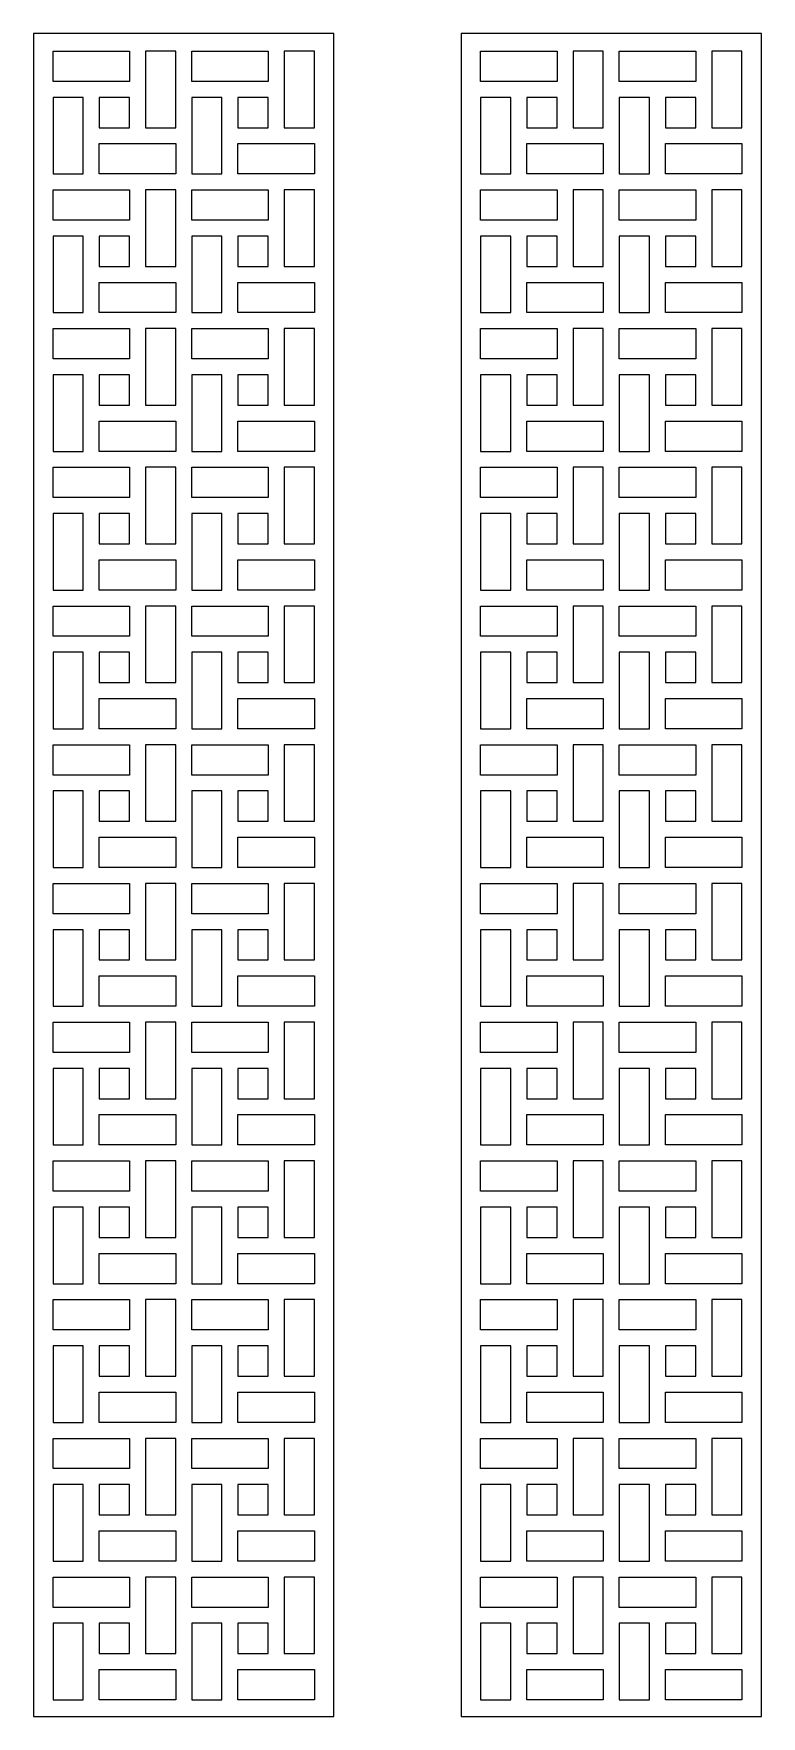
# Model space of a CAD drawing. Header units: centimetres. Extents: x -7.5 to 3.8, y -13.3 to 12.7.
import ezdxf

# ---------------------------------------------------------------- set-up
doc = ezdxf.new("R2010")
doc.units = ezdxf.units.CM
doc.header["$MEASUREMENT"] = 0
doc.layers.add('layer 1', color=7, linetype='Continuous')

msp = doc.modelspace()

# ---------------------------------------------------------------- linework, layer by layer
at = {"layer": 'layer 1', "color": 177}
msp.add_open_spline([(-7.49864, 12.74343), (-5.94725, 12.74343), (-4.39584, 12.74343), (-2.84453, 12.74343), (-2.84453, 12.74343), (-2.84453, 4.04856), (-2.84453, -4.64629), (-2.84453, -13.34116), (-2.84453, -13.34116), (-4.39584, -13.34116), (-5.94725, -13.34116), (-7.49864, -13.34116), (-7.49864, -13.34116), (-7.49864, -4.64629), (-7.49864, 4.04856), (-7.49864, 12.74343)], degree=3, knots=[0, 0, 0, 0, 0.2, 0.2, 0.2, 0.2, 0.4, 0.4, 0.4, 0.4, 0.6, 0.6, 0.6, 0.6, 1, 1, 1, 1], dxfattribs=at)
at = {"layer": 'layer 1', "color": 242, "lineweight": 9}
for points in [[(-0.86762, 12.74343), (0.68377, 12.74343), (2.23518, 12.74343), (3.78649, 12.74343), (3.78649, 12.74343), (3.78649, 4.04856), (3.78649, -4.64629), (3.78649, -13.34116), (3.78649, -13.34116), (2.23518, -13.34116), (0.68377, -13.34116), (-0.86762, -13.34116), (-0.86762, -13.34116), (-0.86762, -4.64629), (-0.86762, 4.04856), (-0.86762, 12.74343)], [(0.61906, 12.00269), (0.61906, 12.15926), (0.61906, 12.31576), (0.61906, 12.47236), (0.61906, 12.47236), (0.22359, 12.47236), (-0.17183, 12.47236), (-0.56732, 12.47236), (-0.56732, 12.47236), (-0.56732, 12.31576), (-0.56732, 12.15926), (-0.56732, 12.00269), (-0.56732, 12.00269), (-0.17183, 12.00269), (0.22359, 12.00269), (0.61906, 12.00269)], [(0.86626, 12.47236), (1.02278, 12.47236), (1.17931, 12.47236), (1.33586, 12.47236), (1.33586, 12.47236), (1.33586, 12.07683), (1.33586, 11.6814), (1.33586, 11.28589), (1.33586, 11.28589), (1.17931, 11.28589), (1.02278, 11.28589), (0.86626, 11.28589), (0.86626, 11.28589), (0.86626, 11.6814), (0.86626, 12.07683), (0.86626, 12.47236)], [(2.76942, 12.00269), (2.76942, 12.15926), (2.76942, 12.31576), (2.76942, 12.47236), (2.76942, 12.47236), (2.37396, 12.47236), (1.97848, 12.47236), (1.58305, 12.47236), (1.58305, 12.47236), (1.58305, 12.31576), (1.58305, 12.15926), (1.58305, 12.00269), (1.58305, 12.00269), (1.97848, 12.00269), (2.37396, 12.00269), (2.76942, 12.00269)], [(3.01668, 12.47236), (3.17314, 12.47236), (3.3297, 12.47236), (3.48621, 12.47236), (3.48621, 12.47236), (3.48621, 12.07683), (3.48621, 11.6814), (3.48621, 11.28589), (3.48621, 11.28589), (3.3297, 11.28589), (3.17314, 11.28589), (3.01668, 11.28589), (3.01668, 11.28589), (3.01668, 11.6814), (3.01668, 12.07683), (3.01668, 12.47236)], [(-0.09773, 10.56913), (-0.25423, 10.56913), (-0.41082, 10.56913), (-0.56732, 10.56913), (-0.56732, 10.56913), (-0.56732, 10.96456), (-0.56732, 11.36006), (-0.56732, 11.75554), (-0.56732, 11.75554), (-0.41082, 11.75554), (-0.25423, 11.75554), (-0.09773, 11.75554), (-0.09773, 11.75554), (-0.09773, 11.36006), (-0.09773, 10.96456), (-0.09773, 10.56913)], [(0.14947, 11.75554), (0.30599, 11.75554), (0.46254, 11.75554), (0.61906, 11.75554), (0.61906, 11.75554), (0.61906, 11.59898), (0.61906, 11.44243), (0.61906, 11.28589), (0.61906, 11.28589), (0.46254, 11.28589), (0.30599, 11.28589), (0.14947, 11.28589), (0.14947, 11.28589), (0.14947, 11.44243), (0.14947, 11.59898), (0.14947, 11.75554)], [(2.05267, 10.56913), (1.89614, 10.56913), (1.73953, 10.56913), (1.58305, 10.56913), (1.58305, 10.56913), (1.58305, 10.96456), (1.58305, 11.36006), (1.58305, 11.75554), (1.58305, 11.75554), (1.73953, 11.75554), (1.89614, 11.75554), (2.05267, 11.75554), (2.05267, 11.75554), (2.05267, 11.36006), (2.05267, 10.96456), (2.05267, 10.56913)], [(2.29984, 11.75554), (2.45639, 11.75554), (2.61294, 11.75554), (2.76942, 11.75554), (2.76942, 11.75554), (2.76942, 11.59898), (2.76942, 11.44243), (2.76942, 11.28589), (2.76942, 11.28589), (2.61294, 11.28589), (2.45639, 11.28589), (2.29984, 11.28589), (2.29984, 11.28589), (2.29984, 11.44243), (2.29984, 11.59898), (2.29984, 11.75554)], [(1.33586, 11.03874), (0.94036, 11.03874), (0.54494, 11.03874), (0.14947, 11.03874), (0.14947, 11.03874), (0.14947, 10.88218), (0.14947, 10.72565), (0.14947, 10.56913), (0.14947, 10.56913), (0.54494, 10.56913), (0.94036, 10.56913), (1.33586, 10.56913), (1.33586, 10.56913), (1.33586, 10.72565), (1.33586, 10.88218), (1.33586, 11.03874)], [(3.48621, 11.03874), (3.09077, 11.03874), (2.69524, 11.03874), (2.29984, 11.03874), (2.29984, 11.03874), (2.29984, 10.88218), (2.29984, 10.72565), (2.29984, 10.56913), (2.29984, 10.56913), (2.69524, 10.56913), (3.09077, 10.56913), (3.48621, 10.56913), (3.48621, 10.56913), (3.48621, 10.72565), (3.48621, 10.88218), (3.48621, 11.03874)], [(0.61906, 9.8523), (0.61906, 10.00889), (0.61906, 10.16538), (0.61906, 10.32198), (0.61906, 10.32198), (0.22359, 10.32198), (-0.17183, 10.32198), (-0.56732, 10.32198), (-0.56732, 10.32198), (-0.56732, 10.16538), (-0.56732, 10.00889), (-0.56732, 9.8523), (-0.56732, 9.8523), (-0.17183, 9.8523), (0.22359, 9.8523), (0.61906, 9.8523)], [(0.86626, 10.32198), (1.02278, 10.32198), (1.17931, 10.32198), (1.33586, 10.32198), (1.33586, 10.32198), (1.33586, 9.92645), (1.33586, 9.53102), (1.33586, 9.1355), (1.33586, 9.1355), (1.17931, 9.1355), (1.02278, 9.1355), (0.86626, 9.1355), (0.86626, 9.1355), (0.86626, 9.53102), (0.86626, 9.92645), (0.86626, 10.32198)], [(2.76942, 9.8523), (2.76942, 10.00889), (2.76942, 10.16538), (2.76942, 10.32198), (2.76942, 10.32198), (2.37396, 10.32198), (1.97848, 10.32198), (1.58305, 10.32198), (1.58305, 10.32198), (1.58305, 10.16538), (1.58305, 10.00889), (1.58305, 9.8523), (1.58305, 9.8523), (1.97848, 9.8523), (2.37396, 9.8523), (2.76942, 9.8523)], [(3.01668, 10.32198), (3.17314, 10.32198), (3.3297, 10.32198), (3.48621, 10.32198), (3.48621, 10.32198), (3.48621, 9.92645), (3.48621, 9.53102), (3.48621, 9.1355), (3.48621, 9.1355), (3.3297, 9.1355), (3.17314, 9.1355), (3.01668, 9.1355), (3.01668, 9.1355), (3.01668, 9.53102), (3.01668, 9.92645), (3.01668, 10.32198)], [(-0.09773, 8.41875), (-0.25423, 8.41875), (-0.41082, 8.41875), (-0.56732, 8.41875), (-0.56732, 8.41875), (-0.56732, 8.81421), (-0.56732, 9.20971), (-0.56732, 9.60516), (-0.56732, 9.60516), (-0.41082, 9.60516), (-0.25423, 9.60516), (-0.09773, 9.60516), (-0.09773, 9.60516), (-0.09773, 9.20971), (-0.09773, 8.81421), (-0.09773, 8.41875)], [(0.14947, 9.60516), (0.30599, 9.60516), (0.46254, 9.60516), (0.61906, 9.60516), (0.61906, 9.60516), (0.61906, 9.4486), (0.61906, 9.29202), (0.61906, 9.1355), (0.61906, 9.1355), (0.46254, 9.1355), (0.30599, 9.1355), (0.14947, 9.1355), (0.14947, 9.1355), (0.14947, 9.29202), (0.14947, 9.4486), (0.14947, 9.60516)], [(2.05267, 8.41875), (1.89614, 8.41875), (1.73953, 8.41875), (1.58305, 8.41875), (1.58305, 8.41875), (1.58305, 8.81421), (1.58305, 9.20971), (1.58305, 9.60516), (1.58305, 9.60516), (1.73953, 9.60516), (1.89614, 9.60516), (2.05267, 9.60516), (2.05267, 9.60516), (2.05267, 9.20971), (2.05267, 8.81421), (2.05267, 8.41875)], [(2.29984, 9.60516), (2.45639, 9.60516), (2.61294, 9.60516), (2.76942, 9.60516), (2.76942, 9.60516), (2.76942, 9.4486), (2.76942, 9.29202), (2.76942, 9.1355), (2.76942, 9.1355), (2.61294, 9.1355), (2.45639, 9.1355), (2.29984, 9.1355), (2.29984, 9.1355), (2.29984, 9.29202), (2.29984, 9.4486), (2.29984, 9.60516)], [(1.33586, 8.88835), (0.94036, 8.88835), (0.54494, 8.88835), (0.14947, 8.88835), (0.14947, 8.88835), (0.14947, 8.73177), (0.14947, 8.57524), (0.14947, 8.41875), (0.14947, 8.41875), (0.54494, 8.41875), (0.94036, 8.41875), (1.33586, 8.41875), (1.33586, 8.41875), (1.33586, 8.57524), (1.33586, 8.73177), (1.33586, 8.88835)], [(3.48621, 8.88835), (3.09077, 8.88835), (2.69524, 8.88835), (2.29984, 8.88835), (2.29984, 8.88835), (2.29984, 8.73177), (2.29984, 8.57524), (2.29984, 8.41875), (2.29984, 8.41875), (2.69524, 8.41875), (3.09077, 8.41875), (3.48621, 8.41875), (3.48621, 8.41875), (3.48621, 8.57524), (3.48621, 8.73177), (3.48621, 8.88835)], [(0.61906, 7.70195), (0.61906, 7.8585), (0.61906, 8.01499), (0.61906, 8.17158), (0.61906, 8.17158), (0.22359, 8.17158), (-0.17183, 8.17158), (-0.56732, 8.17158), (-0.56732, 8.17158), (-0.56732, 8.01499), (-0.56732, 7.8585), (-0.56732, 7.70195), (-0.56732, 7.70195), (-0.17183, 7.70195), (0.22359, 7.70195), (0.61906, 7.70195)], [(0.86626, 8.17158), (1.02278, 8.17158), (1.17931, 8.17158), (1.33586, 8.17158), (1.33586, 8.17158), (1.33586, 7.77606), (1.33586, 7.38064), (1.33586, 6.98513), (1.33586, 6.98513), (1.17931, 6.98513), (1.02278, 6.98513), (0.86626, 6.98513), (0.86626, 6.98513), (0.86626, 7.38066), (0.86626, 7.77606), (0.86626, 8.17158)], [(2.76942, 7.70195), (2.76942, 7.8585), (2.76942, 8.01499), (2.76942, 8.17158), (2.76942, 8.17158), (2.37396, 8.17158), (1.97848, 8.17158), (1.58305, 8.17158), (1.58305, 8.17158), (1.58305, 8.01499), (1.58305, 7.8585), (1.58305, 7.70195), (1.58305, 7.70195), (1.97848, 7.70195), (2.37396, 7.70195), (2.76942, 7.70195)], [(3.01668, 8.17158), (3.17314, 8.17158), (3.3297, 8.17158), (3.48621, 8.17158), (3.48621, 8.17158), (3.48621, 7.77606), (3.48621, 7.38064), (3.48621, 6.98513), (3.48621, 6.98513), (3.3297, 6.98513), (3.17314, 6.98513), (3.01668, 6.98513), (3.01668, 6.98513), (3.01668, 7.38066), (3.01668, 7.77606), (3.01668, 8.17158)], [(-0.09773, 6.26839), (-0.25423, 6.26839), (-0.41082, 6.26839), (-0.56732, 6.26839), (-0.56732, 6.26839), (-0.56732, 6.66382), (-0.56732, 7.0593), (-0.56732, 7.45478), (-0.56732, 7.45478), (-0.41082, 7.45478), (-0.25423, 7.45478), (-0.09773, 7.45478), (-0.09773, 7.45478), (-0.09773, 7.0593), (-0.09773, 6.66382), (-0.09773, 6.26839)], [(0.14947, 7.45478), (0.30599, 7.45478), (0.46254, 7.45478), (0.61906, 7.45478), (0.61906, 7.45478), (0.61906, 7.29823), (0.61906, 7.14167), (0.61906, 6.98513), (0.61906, 6.98513), (0.46254, 6.98513), (0.30599, 6.98513), (0.14947, 6.98513), (0.14947, 6.98513), (0.14947, 7.14167), (0.14947, 7.29823), (0.14947, 7.45478)], [(2.05267, 6.26839), (1.89614, 6.26839), (1.73953, 6.26839), (1.58305, 6.26839), (1.58305, 6.26839), (1.58305, 6.66382), (1.58305, 7.0593), (1.58305, 7.45478), (1.58305, 7.45478), (1.73953, 7.45478), (1.89614, 7.45478), (2.05267, 7.45478), (2.05267, 7.45478), (2.05267, 7.0593), (2.05267, 6.66382), (2.05267, 6.26839)], [(2.29984, 7.45478), (2.45639, 7.45478), (2.61294, 7.45478), (2.76942, 7.45478), (2.76942, 7.45478), (2.76942, 7.29823), (2.76942, 7.14167), (2.76942, 6.98513), (2.76942, 6.98513), (2.61294, 6.98513), (2.45639, 6.98513), (2.29984, 6.98513), (2.29984, 6.98513), (2.29984, 7.14167), (2.29984, 7.29823), (2.29984, 7.45478)], [(1.33586, 6.73797), (0.94036, 6.73797), (0.54494, 6.73797), (0.14947, 6.73797), (0.14947, 6.73797), (0.14947, 6.58146), (0.14947, 6.42489), (0.14947, 6.26839), (0.14947, 6.26839), (0.54494, 6.26839), (0.94036, 6.26839), (1.33586, 6.26839), (1.33586, 6.26839), (1.33586, 6.42489), (1.33586, 6.58146), (1.33586, 6.73797)], [(3.48621, 6.73797), (3.09077, 6.73797), (2.69524, 6.73797), (2.29984, 6.73797), (2.29984, 6.73797), (2.29984, 6.58146), (2.29984, 6.42489), (2.29984, 6.26839), (2.29984, 6.26839), (2.69524, 6.26839), (3.09077, 6.26839), (3.48621, 6.26839), (3.48621, 6.26839), (3.48621, 6.42489), (3.48621, 6.58146), (3.48621, 6.73797)], [(0.61906, 5.55158), (0.61906, 5.70812), (0.61906, 5.8647), (0.61906, 6.02121), (0.61906, 6.02121), (0.22359, 6.02121), (-0.17183, 6.02121), (-0.56732, 6.02121), (-0.56732, 6.02121), (-0.56732, 5.8647), (-0.56732, 5.70812), (-0.56732, 5.55158), (-0.56732, 5.55158), (-0.17183, 5.55158), (0.22359, 5.55158), (0.61906, 5.55158)], [(0.86626, 6.02121), (1.02278, 6.02121), (1.17931, 6.02121), (1.33586, 6.02121), (1.33586, 6.02121), (1.33586, 5.62569), (1.33586, 5.23026), (1.33586, 4.83477), (1.33586, 4.83477), (1.17931, 4.83477), (1.02278, 4.83477), (0.86626, 4.83477), (0.86626, 4.83477), (0.86626, 5.23027), (0.86626, 5.62569), (0.86626, 6.02121)], [(2.76942, 5.55158), (2.76942, 5.70812), (2.76942, 5.8647), (2.76942, 6.02121), (2.76942, 6.02121), (2.37396, 6.02121), (1.97848, 6.02121), (1.58305, 6.02121), (1.58305, 6.02121), (1.58305, 5.8647), (1.58305, 5.70812), (1.58305, 5.55158), (1.58305, 5.55158), (1.97848, 5.55158), (2.37396, 5.55158), (2.76942, 5.55158)], [(3.01668, 6.02121), (3.17314, 6.02121), (3.3297, 6.02121), (3.48621, 6.02121), (3.48621, 6.02121), (3.48621, 5.62569), (3.48621, 5.23026), (3.48621, 4.83477), (3.48621, 4.83477), (3.3297, 4.83477), (3.17314, 4.83477), (3.01668, 4.83477), (3.01668, 4.83477), (3.01668, 5.23027), (3.01668, 5.62569), (3.01668, 6.02121)], [(-0.09773, 4.11798), (-0.25423, 4.11798), (-0.41082, 4.11798), (-0.56732, 4.11798), (-0.56732, 4.11798), (-0.56732, 4.51343), (-0.56732, 4.90892), (-0.56732, 5.3044), (-0.56732, 5.3044), (-0.41082, 5.3044), (-0.25423, 5.3044), (-0.09773, 5.3044), (-0.09773, 5.3044), (-0.09773, 4.90892), (-0.09773, 4.51345), (-0.09773, 4.11798)], [(0.14947, 5.3044), (0.30599, 5.3044), (0.46254, 5.3044), (0.61906, 5.3044), (0.61906, 5.3044), (0.61906, 5.14786), (0.61906, 4.99129), (0.61906, 4.83477), (0.61906, 4.83477), (0.46254, 4.83477), (0.30599, 4.83477), (0.14947, 4.83477), (0.14947, 4.83477), (0.14947, 4.99129), (0.14947, 5.14786), (0.14947, 5.3044)], [(2.05267, 4.11798), (1.89614, 4.11798), (1.73953, 4.11798), (1.58305, 4.11798), (1.58305, 4.11798), (1.58305, 4.51343), (1.58305, 4.90892), (1.58305, 5.3044), (1.58305, 5.3044), (1.73953, 5.3044), (1.89614, 5.3044), (2.05267, 5.3044), (2.05267, 5.3044), (2.05267, 4.90892), (2.05267, 4.51345), (2.05267, 4.11798)], [(2.29984, 5.3044), (2.45639, 5.3044), (2.61294, 5.3044), (2.76942, 5.3044), (2.76942, 5.3044), (2.76942, 5.14786), (2.76942, 4.99129), (2.76942, 4.83477), (2.76942, 4.83477), (2.61294, 4.83477), (2.45639, 4.83477), (2.29984, 4.83477), (2.29984, 4.83477), (2.29984, 4.99129), (2.29984, 5.14786), (2.29984, 5.3044)], [(1.33586, 4.58758), (0.94036, 4.58758), (0.54494, 4.58758), (0.14947, 4.58758), (0.14947, 4.58758), (0.14947, 4.43109), (0.14947, 4.27449), (0.14947, 4.11798), (0.14947, 4.11798), (0.54494, 4.11798), (0.94036, 4.11798), (1.33586, 4.11798), (1.33586, 4.11798), (1.33586, 4.27449), (1.33586, 4.43109), (1.33586, 4.58758)], [(3.48621, 4.58758), (3.09077, 4.58758), (2.69524, 4.58758), (2.29984, 4.58758), (2.29984, 4.58758), (2.29984, 4.43109), (2.29984, 4.27449), (2.29984, 4.11798), (2.29984, 4.11798), (2.69524, 4.11798), (3.09077, 4.11798), (3.48621, 4.11798), (3.48621, 4.11798), (3.48621, 4.27449), (3.48621, 4.43109), (3.48621, 4.58758)], [(0.61906, 3.4012), (0.61906, 3.55772), (0.61906, 3.71432), (0.61906, 3.87079), (0.61906, 3.87079), (0.22359, 3.87079), (-0.17183, 3.87079), (-0.56732, 3.87079), (-0.56732, 3.87079), (-0.56732, 3.71432), (-0.56732, 3.55772), (-0.56732, 3.4012), (-0.56732, 3.4012), (-0.17183, 3.4012), (0.22359, 3.4012), (0.61906, 3.4012)], [(0.86626, 3.87079), (1.02278, 3.87079), (1.17931, 3.87079), (1.33586, 3.87079), (1.33586, 3.87079), (1.33586, 3.4753), (1.33586, 3.07989), (1.33586, 2.68438), (1.33586, 2.68438), (1.17931, 2.68438), (1.02278, 2.68438), (0.86626, 2.68438), (0.86626, 2.68438), (0.86626, 3.07989), (0.86626, 3.4753), (0.86626, 3.87079)], [(2.76942, 3.4012), (2.76942, 3.55772), (2.76942, 3.71432), (2.76942, 3.87079), (2.76942, 3.87079), (2.37396, 3.87079), (1.97848, 3.87079), (1.58305, 3.87079), (1.58305, 3.87079), (1.58305, 3.71432), (1.58305, 3.55772), (1.58305, 3.4012), (1.58305, 3.4012), (1.97848, 3.4012), (2.37396, 3.4012), (2.76942, 3.4012)], [(3.01668, 3.87079), (3.17314, 3.87079), (3.3297, 3.87079), (3.48621, 3.87079), (3.48621, 3.87079), (3.48621, 3.4753), (3.48621, 3.07989), (3.48621, 2.68438), (3.48621, 2.68438), (3.3297, 2.68438), (3.17314, 2.68438), (3.01668, 2.68438), (3.01668, 2.68438), (3.01668, 3.07989), (3.01668, 3.4753), (3.01668, 3.87079)], [(-0.09773, 1.9676), (-0.25423, 1.9676), (-0.41082, 1.9676), (-0.56732, 1.9676), (-0.56732, 1.9676), (-0.56732, 2.36308), (-0.56732, 2.75852), (-0.56732, 3.15402), (-0.56732, 3.15402), (-0.41082, 3.15402), (-0.25423, 3.15402), (-0.09773, 3.15402), (-0.09773, 3.15402), (-0.09773, 2.75852), (-0.09773, 2.3631), (-0.09773, 1.9676)], [(0.14947, 3.15402), (0.30599, 3.15402), (0.46254, 3.15402), (0.61906, 3.15402), (0.61906, 3.15402), (0.61906, 2.99749), (0.61906, 2.84092), (0.61906, 2.68438), (0.61906, 2.68438), (0.46254, 2.68438), (0.30599, 2.68438), (0.14947, 2.68438), (0.14947, 2.68438), (0.14947, 2.84092), (0.14947, 2.99749), (0.14947, 3.15402)], [(2.05267, 1.9676), (1.89614, 1.9676), (1.73953, 1.9676), (1.58305, 1.9676), (1.58305, 1.9676), (1.58305, 2.36308), (1.58305, 2.75852), (1.58305, 3.15402), (1.58305, 3.15402), (1.73953, 3.15402), (1.89614, 3.15402), (2.05267, 3.15402), (2.05267, 3.15402), (2.05267, 2.75852), (2.05267, 2.3631), (2.05267, 1.9676)], [(2.29984, 3.15402), (2.45639, 3.15402), (2.61294, 3.15402), (2.76942, 3.15402), (2.76942, 3.15402), (2.76942, 2.99749), (2.76942, 2.84092), (2.76942, 2.68438), (2.76942, 2.68438), (2.61294, 2.68438), (2.45639, 2.68438), (2.29984, 2.68438), (2.29984, 2.68438), (2.29984, 2.84092), (2.29984, 2.99749), (2.29984, 3.15402)], [(1.33586, 2.43719), (0.94036, 2.43719), (0.54494, 2.43719), (0.14947, 2.43719), (0.14947, 2.43719), (0.14947, 2.28069), (0.14947, 2.12411), (0.14947, 1.9676), (0.14947, 1.9676), (0.54494, 1.9676), (0.94036, 1.9676), (1.33586, 1.9676), (1.33586, 1.9676), (1.33586, 2.12411), (1.33586, 2.28069), (1.33586, 2.43719)], [(3.48621, 2.43719), (3.09077, 2.43719), (2.69524, 2.43719), (2.29984, 2.43719), (2.29984, 2.43719), (2.29984, 2.28069), (2.29984, 2.12411), (2.29984, 1.9676), (2.29984, 1.9676), (2.69524, 1.9676), (3.09077, 1.9676), (3.48621, 1.9676), (3.48621, 1.9676), (3.48621, 2.12411), (3.48621, 2.28069), (3.48621, 2.43719)], [(0.61906, 1.25084), (0.61906, 1.40733), (0.61906, 1.56392), (0.61906, 1.72041), (0.61906, 1.72041), (0.22359, 1.72041), (-0.17183, 1.72041), (-0.56732, 1.72041), (-0.56732, 1.72041), (-0.56732, 1.56392), (-0.56732, 1.40733), (-0.56732, 1.25084), (-0.56732, 1.25084), (-0.17183, 1.25084), (0.22359, 1.25084), (0.61906, 1.25084)], [(0.86626, 1.72041), (1.02278, 1.72041), (1.17931, 1.72041), (1.33586, 1.72041), (1.33586, 1.72041), (1.33586, 1.32494), (1.33586, 0.92948), (1.33586, 0.534), (1.33586, 0.534), (1.17931, 0.534), (1.02278, 0.534), (0.86626, 0.534), (0.86626, 0.534), (0.86626, 0.92951), (0.86626, 1.32494), (0.86626, 1.72041)], [(2.76942, 1.25084), (2.76942, 1.40733), (2.76942, 1.56392), (2.76942, 1.72041), (2.76942, 1.72041), (2.37396, 1.72041), (1.97848, 1.72041), (1.58305, 1.72041), (1.58305, 1.72041), (1.58305, 1.56392), (1.58305, 1.40733), (1.58305, 1.25084), (1.58305, 1.25084), (1.97848, 1.25084), (2.37396, 1.25084), (2.76942, 1.25084)], [(3.01668, 1.72041), (3.17314, 1.72041), (3.3297, 1.72041), (3.48621, 1.72041), (3.48621, 1.72041), (3.48621, 1.32494), (3.48621, 0.92948), (3.48621, 0.534), (3.48621, 0.534), (3.3297, 0.534), (3.17314, 0.534), (3.01668, 0.534), (3.01668, 0.534), (3.01668, 0.92951), (3.01668, 1.32494), (3.01668, 1.72041)], [(-0.09773, -0.1828), (-0.25423, -0.1828), (-0.41082, -0.1828), (-0.56732, -0.1828), (-0.56732, -0.1828), (-0.56732, 0.21273), (-0.56732, 0.60813), (-0.56732, 1.00363), (-0.56732, 1.00363), (-0.41082, 1.00363), (-0.25423, 1.00363), (-0.09773, 1.00363), (-0.09773, 1.00363), (-0.09773, 0.60813), (-0.09773, 0.21273), (-0.09773, -0.1828)], [(0.14947, 1.00363), (0.30599, 1.00363), (0.46254, 1.00363), (0.61906, 1.00363), (0.61906, 1.00363), (0.61906, 0.8471), (0.61906, 0.69055), (0.61906, 0.534), (0.61906, 0.534), (0.46254, 0.534), (0.30599, 0.534), (0.14947, 0.534), (0.14947, 0.534), (0.14947, 0.69055), (0.14947, 0.8471), (0.14947, 1.00363)], [(2.05267, -0.1828), (1.89614, -0.1828), (1.73953, -0.1828), (1.58305, -0.1828), (1.58305, -0.1828), (1.58305, 0.21273), (1.58305, 0.60813), (1.58305, 1.00363), (1.58305, 1.00363), (1.73953, 1.00363), (1.89614, 1.00363), (2.05267, 1.00363), (2.05267, 1.00363), (2.05267, 0.60813), (2.05267, 0.21273), (2.05267, -0.1828)], [(2.29984, 1.00363), (2.45639, 1.00363), (2.61294, 1.00363), (2.76942, 1.00363), (2.76942, 1.00363), (2.76942, 0.8471), (2.76942, 0.69055), (2.76942, 0.534), (2.76942, 0.534), (2.61294, 0.534), (2.45639, 0.534), (2.29984, 0.534), (2.29984, 0.534), (2.29984, 0.69055), (2.29984, 0.8471), (2.29984, 1.00363)], [(1.33586, 0.28681), (0.94036, 0.28681), (0.54494, 0.28681), (0.14947, 0.28681), (0.14947, 0.28681), (0.14947, 0.13029), (0.14947, -0.0263), (0.14947, -0.1828), (0.14947, -0.1828), (0.54494, -0.1828), (0.94036, -0.1828), (1.33586, -0.1828), (1.33586, -0.1828), (1.33586, -0.0263), (1.33586, 0.13029), (1.33586, 0.28681)], [(3.48621, 0.28681), (3.09077, 0.28681), (2.69524, 0.28681), (2.29984, 0.28681), (2.29984, 0.28681), (2.29984, 0.13029), (2.29984, -0.0263), (2.29984, -0.1828), (2.29984, -0.1828), (2.69524, -0.1828), (3.09077, -0.1828), (3.48621, -0.1828), (3.48621, -0.1828), (3.48621, -0.0263), (3.48621, 0.13029), (3.48621, 0.28681)], [(0.61906, -0.89956), (0.61906, -0.74307), (0.61906, -0.58647), (0.61906, -0.42994), (0.61906, -0.42994), (0.22359, -0.42994), (-0.17183, -0.42994), (-0.56732, -0.42994), (-0.56732, -0.42994), (-0.56732, -0.58647), (-0.56732, -0.74307), (-0.56732, -0.89956), (-0.56732, -0.89956), (-0.17183, -0.89956), (0.22359, -0.89956), (0.61906, -0.89956)], [(0.86626, -0.42994), (1.02278, -0.42994), (1.17931, -0.42994), (1.33586, -0.42994), (1.33586, -0.42994), (1.33586, -0.82541), (1.33586, -1.2209), (1.33586, -1.61639), (1.33586, -1.61639), (1.17931, -1.61639), (1.02278, -1.61639), (0.86626, -1.61639), (0.86626, -1.61639), (0.86626, -1.2209), (0.86626, -0.82541), (0.86626, -0.42994)], [(2.76942, -0.89956), (2.76942, -0.74307), (2.76942, -0.58647), (2.76942, -0.42994), (2.76942, -0.42994), (2.37396, -0.42994), (1.97848, -0.42994), (1.58305, -0.42994), (1.58305, -0.42994), (1.58305, -0.58647), (1.58305, -0.74307), (1.58305, -0.89956), (1.58305, -0.89956), (1.97848, -0.89956), (2.37396, -0.89956), (2.76942, -0.89956)], [(3.01668, -0.42994), (3.17314, -0.42994), (3.3297, -0.42994), (3.48621, -0.42994), (3.48621, -0.42994), (3.48621, -0.82541), (3.48621, -1.2209), (3.48621, -1.61639), (3.48621, -1.61639), (3.3297, -1.61639), (3.17314, -1.61639), (3.01668, -1.61639), (3.01668, -1.61639), (3.01668, -1.2209), (3.01668, -0.82541), (3.01668, -0.42994)], [(-0.09773, -2.33317), (-0.25423, -2.33317), (-0.41082, -2.33317), (-0.56732, -2.33317), (-0.56732, -2.33317), (-0.56732, -1.93767), (-0.56732, -1.54223), (-0.56732, -1.14672), (-0.56732, -1.14672), (-0.41082, -1.14672), (-0.25423, -1.14672), (-0.09773, -1.14672), (-0.09773, -1.14672), (-0.09773, -1.54223), (-0.09773, -1.93765), (-0.09773, -2.33317)], [(0.14947, -1.14672), (0.30599, -1.14672), (0.46254, -1.14672), (0.61906, -1.14672), (0.61906, -1.14672), (0.61906, -1.30327), (0.61906, -1.45984), (0.61906, -1.61639), (0.61906, -1.61639), (0.46254, -1.61639), (0.30599, -1.61639), (0.14947, -1.61639), (0.14947, -1.61639), (0.14947, -1.45984), (0.14947, -1.30327), (0.14947, -1.14672)], [(2.05267, -2.33317), (1.89614, -2.33317), (1.73953, -2.33317), (1.58305, -2.33317), (1.58305, -2.33317), (1.58305, -1.93767), (1.58305, -1.54223), (1.58305, -1.14672), (1.58305, -1.14672), (1.73953, -1.14672), (1.89614, -1.14672), (2.05267, -1.14672), (2.05267, -1.14672), (2.05267, -1.54223), (2.05267, -1.93765), (2.05267, -2.33317)], [(2.29984, -1.14672), (2.45639, -1.14672), (2.61294, -1.14672), (2.76942, -1.14672), (2.76942, -1.14672), (2.76942, -1.30327), (2.76942, -1.45984), (2.76942, -1.61639), (2.76942, -1.61639), (2.61294, -1.61639), (2.45639, -1.61639), (2.29984, -1.61639), (2.29984, -1.61639), (2.29984, -1.45984), (2.29984, -1.30327), (2.29984, -1.14672)], [(1.33586, -1.86356), (0.94036, -1.86356), (0.54494, -1.86356), (0.14947, -1.86356), (0.14947, -1.86356), (0.14947, -2.0201), (0.14947, -2.17664), (0.14947, -2.33317), (0.14947, -2.33317), (0.54494, -2.33317), (0.94036, -2.33317), (1.33586, -2.33317), (1.33586, -2.33317), (1.33586, -2.17664), (1.33586, -2.0201), (1.33586, -1.86356)], [(3.48621, -1.86356), (3.09077, -1.86356), (2.69524, -1.86356), (2.29984, -1.86356), (2.29984, -1.86356), (2.29984, -2.0201), (2.29984, -2.17664), (2.29984, -2.33317), (2.29984, -2.33317), (2.69524, -2.33317), (3.09077, -2.33317), (3.48621, -2.33317), (3.48621, -2.33317), (3.48621, -2.17664), (3.48621, -2.0201), (3.48621, -1.86356)], [(0.61906, -3.04996), (0.61906, -2.89337), (0.61906, -2.73687), (0.61906, -2.58032), (0.61906, -2.58032), (0.22359, -2.58032), (-0.17183, -2.58032), (-0.56732, -2.58032), (-0.56732, -2.58032), (-0.56732, -2.73687), (-0.56732, -2.89337), (-0.56732, -3.04996), (-0.56732, -3.04996), (-0.17183, -3.04996), (0.22359, -3.04996), (0.61906, -3.04996)], [(0.86626, -2.58032), (1.02278, -2.58032), (1.17931, -2.58032), (1.33586, -2.58032), (1.33586, -2.58032), (1.33586, -2.97578), (1.33586, -3.3713), (1.33586, -3.76677), (1.33586, -3.76677), (1.17931, -3.76677), (1.02278, -3.76677), (0.86626, -3.76677), (0.86626, -3.76677), (0.86626, -3.3713), (0.86626, -2.97578), (0.86626, -2.58032)], [(2.76942, -3.04996), (2.76942, -2.89337), (2.76942, -2.73687), (2.76942, -2.58032), (2.76942, -2.58032), (2.37396, -2.58032), (1.97848, -2.58032), (1.58305, -2.58032), (1.58305, -2.58032), (1.58305, -2.73687), (1.58305, -2.89337), (1.58305, -3.04996), (1.58305, -3.04996), (1.97848, -3.04996), (2.37396, -3.04996), (2.76942, -3.04996)], [(3.01668, -2.58032), (3.17314, -2.58032), (3.3297, -2.58032), (3.48621, -2.58032), (3.48621, -2.58032), (3.48621, -2.97578), (3.48621, -3.3713), (3.48621, -3.76677), (3.48621, -3.76677), (3.3297, -3.76677), (3.17314, -3.76677), (3.01668, -3.76677), (3.01668, -3.76677), (3.01668, -3.3713), (3.01668, -2.97578), (3.01668, -2.58032)], [(-0.09773, -4.48355), (-0.25423, -4.48355), (-0.41082, -4.48355), (-0.56732, -4.48355), (-0.56732, -4.48355), (-0.56732, -4.08806), (-0.56732, -3.69262), (-0.56732, -3.29712), (-0.56732, -3.29712), (-0.41082, -3.29712), (-0.25423, -3.29712), (-0.09773, -3.29712), (-0.09773, -3.29712), (-0.09773, -3.69262), (-0.09773, -4.08806), (-0.09773, -4.48355)], [(0.14947, -3.29712), (0.30599, -3.29712), (0.46254, -3.29712), (0.61906, -3.29712), (0.61906, -3.29712), (0.61906, -3.45366), (0.61906, -3.61021), (0.61906, -3.76677), (0.61906, -3.76677), (0.46254, -3.76677), (0.30599, -3.76677), (0.14947, -3.76677), (0.14947, -3.76677), (0.14947, -3.61021), (0.14947, -3.45366), (0.14947, -3.29712)], [(2.05267, -4.48355), (1.89614, -4.48355), (1.73953, -4.48355), (1.58305, -4.48355), (1.58305, -4.48355), (1.58305, -4.08806), (1.58305, -3.69262), (1.58305, -3.29712), (1.58305, -3.29712), (1.73953, -3.29712), (1.89614, -3.29712), (2.05267, -3.29712), (2.05267, -3.29712), (2.05267, -3.69262), (2.05267, -4.08806), (2.05267, -4.48355)], [(2.29984, -3.29712), (2.45639, -3.29712), (2.61294, -3.29712), (2.76942, -3.29712), (2.76942, -3.29712), (2.76942, -3.45366), (2.76942, -3.61021), (2.76942, -3.76677), (2.76942, -3.76677), (2.61294, -3.76677), (2.45639, -3.76677), (2.29984, -3.76677), (2.29984, -3.76677), (2.29984, -3.61021), (2.29984, -3.45366), (2.29984, -3.29712)], [(1.33586, -4.01393), (0.94036, -4.01393), (0.54494, -4.01393), (0.14947, -4.01393), (0.14947, -4.01393), (0.14947, -4.17048), (0.14947, -4.32697), (0.14947, -4.48355), (0.14947, -4.48355), (0.54494, -4.48355), (0.94036, -4.48355), (1.33586, -4.48355), (1.33586, -4.48355), (1.33586, -4.32697), (1.33586, -4.17048), (1.33586, -4.01393)], [(3.48621, -4.01393), (3.09077, -4.01393), (2.69524, -4.01393), (2.29984, -4.01393), (2.29984, -4.01393), (2.29984, -4.17048), (2.29984, -4.32697), (2.29984, -4.48355), (2.29984, -4.48355), (2.69524, -4.48355), (3.09077, -4.48355), (3.48621, -4.48355), (3.48621, -4.48355), (3.48621, -4.32697), (3.48621, -4.17048), (3.48621, -4.01393)], [(0.61906, -5.20033), (0.61906, -5.04374), (0.61906, -4.88725), (0.61906, -4.73073), (0.61906, -4.73073), (0.22359, -4.73073), (-0.17183, -4.73073), (-0.56732, -4.73073), (-0.56732, -4.73073), (-0.56732, -4.88725), (-0.56732, -5.04374), (-0.56732, -5.20033), (-0.56732, -5.20033), (-0.17183, -5.20033), (0.22359, -5.20033), (0.61906, -5.20033)], [(0.86626, -4.73073), (1.02278, -4.73073), (1.17931, -4.73073), (1.33586, -4.73073), (1.33586, -4.73073), (1.33586, -5.12615), (1.33586, -5.52168), (1.33586, -5.91715), (1.33586, -5.91715), (1.17931, -5.91715), (1.02278, -5.91715), (0.86626, -5.91715), (0.86626, -5.91715), (0.86626, -5.52165), (0.86626, -5.12615), (0.86626, -4.73073)], [(2.76942, -5.20033), (2.76942, -5.04374), (2.76942, -4.88725), (2.76942, -4.73073), (2.76942, -4.73073), (2.37396, -4.73073), (1.97848, -4.73073), (1.58305, -4.73073), (1.58305, -4.73073), (1.58305, -4.88725), (1.58305, -5.04374), (1.58305, -5.20033), (1.58305, -5.20033), (1.97848, -5.20033), (2.37396, -5.20033), (2.76942, -5.20033)], [(3.01668, -4.73073), (3.17314, -4.73073), (3.3297, -4.73073), (3.48621, -4.73073), (3.48621, -4.73073), (3.48621, -5.12615), (3.48621, -5.52168), (3.48621, -5.91715), (3.48621, -5.91715), (3.3297, -5.91715), (3.17314, -5.91715), (3.01668, -5.91715), (3.01668, -5.91715), (3.01668, -5.52165), (3.01668, -5.12615), (3.01668, -4.73073)], [(-0.09773, -6.63396), (-0.25423, -6.63396), (-0.41082, -6.63396), (-0.56732, -6.63396), (-0.56732, -6.63396), (-0.56732, -6.23842), (-0.56732, -5.84295), (-0.56732, -5.44746), (-0.56732, -5.44746), (-0.41082, -5.44746), (-0.25423, -5.44746), (-0.09773, -5.44746), (-0.09773, -5.44746), (-0.09773, -5.84295), (-0.09773, -6.23842), (-0.09773, -6.63396)], [(0.14947, -5.44746), (0.30599, -5.44746), (0.46254, -5.44746), (0.61906, -5.44746), (0.61906, -5.44746), (0.61906, -5.60404), (0.61906, -5.76058), (0.61906, -5.91715), (0.61906, -5.91715), (0.46254, -5.91715), (0.30599, -5.91715), (0.14947, -5.91715), (0.14947, -5.91715), (0.14947, -5.76058), (0.14947, -5.60404), (0.14947, -5.44746)], [(2.05267, -6.63396), (1.89614, -6.63396), (1.73953, -6.63396), (1.58305, -6.63396), (1.58305, -6.63396), (1.58305, -6.23842), (1.58305, -5.84295), (1.58305, -5.44746), (1.58305, -5.44746), (1.73953, -5.44746), (1.89614, -5.44746), (2.05267, -5.44746), (2.05267, -5.44746), (2.05267, -5.84295), (2.05267, -6.23842), (2.05267, -6.63396)], [(2.29984, -5.44746), (2.45639, -5.44746), (2.61294, -5.44746), (2.76942, -5.44746), (2.76942, -5.44746), (2.76942, -5.60404), (2.76942, -5.76058), (2.76942, -5.91715), (2.76942, -5.91715), (2.61294, -5.91715), (2.45639, -5.91715), (2.29984, -5.91715), (2.29984, -5.91715), (2.29984, -5.76058), (2.29984, -5.60404), (2.29984, -5.44746)], [(1.33586, -6.16428), (0.94036, -6.16428), (0.54494, -6.16428), (0.14947, -6.16428), (0.14947, -6.16428), (0.14947, -6.32084), (0.14947, -6.47736), (0.14947, -6.63396), (0.14947, -6.63396), (0.54494, -6.63396), (0.94036, -6.63396), (1.33586, -6.63396), (1.33586, -6.63396), (1.33586, -6.47736), (1.33586, -6.32084), (1.33586, -6.16428)], [(3.48621, -6.16428), (3.09077, -6.16428), (2.69524, -6.16428), (2.29984, -6.16428), (2.29984, -6.16428), (2.29984, -6.32084), (2.29984, -6.47736), (2.29984, -6.63396), (2.29984, -6.63396), (2.69524, -6.63396), (3.09077, -6.63396), (3.48621, -6.63396), (3.48621, -6.63396), (3.48621, -6.47736), (3.48621, -6.32084), (3.48621, -6.16428)], [(0.61906, -7.35073), (0.61906, -7.19413), (0.61906, -7.03763), (0.61906, -6.88109), (0.61906, -6.88109), (0.22359, -6.88109), (-0.17183, -6.88109), (-0.56732, -6.88109), (-0.56732, -6.88109), (-0.56732, -7.03763), (-0.56732, -7.19413), (-0.56732, -7.35073), (-0.56732, -7.35073), (-0.17183, -7.35073), (0.22359, -7.35073), (0.61906, -7.35073)], [(0.86626, -6.88109), (1.02278, -6.88109), (1.17931, -6.88109), (1.33586, -6.88109), (1.33586, -6.88109), (1.33586, -7.27654), (1.33586, -7.67203), (1.33586, -8.06751), (1.33586, -8.06751), (1.17931, -8.06751), (1.02278, -8.06751), (0.86626, -8.06751), (0.86626, -8.06751), (0.86626, -7.67203), (0.86626, -7.27654), (0.86626, -6.88109)], [(2.76942, -7.35073), (2.76942, -7.19413), (2.76942, -7.03763), (2.76942, -6.88109), (2.76942, -6.88109), (2.37396, -6.88109), (1.97848, -6.88109), (1.58305, -6.88109), (1.58305, -6.88109), (1.58305, -7.03763), (1.58305, -7.19413), (1.58305, -7.35073), (1.58305, -7.35073), (1.97848, -7.35073), (2.37396, -7.35073), (2.76942, -7.35073)], [(3.01668, -6.88109), (3.17314, -6.88109), (3.3297, -6.88109), (3.48621, -6.88109), (3.48621, -6.88109), (3.48621, -7.27654), (3.48621, -7.67203), (3.48621, -8.06751), (3.48621, -8.06751), (3.3297, -8.06751), (3.17314, -8.06751), (3.01668, -8.06751), (3.01668, -8.06751), (3.01668, -7.67203), (3.01668, -7.27654), (3.01668, -6.88109)], [(-0.09773, -8.78434), (-0.25423, -8.78434), (-0.41082, -8.78434), (-0.56732, -8.78434), (-0.56732, -8.78434), (-0.56732, -8.38883), (-0.56732, -7.99334), (-0.56732, -7.59789), (-0.56732, -7.59789), (-0.41082, -7.59789), (-0.25423, -7.59789), (-0.09773, -7.59789), (-0.09773, -7.59789), (-0.09773, -7.99334), (-0.09773, -8.38883), (-0.09773, -8.78434)], [(0.14947, -7.59789), (0.30599, -7.59789), (0.46254, -7.59789), (0.61906, -7.59789), (0.61906, -7.59789), (0.61906, -7.75439), (0.61906, -7.91095), (0.61906, -8.06751), (0.61906, -8.06751), (0.46254, -8.06751), (0.30599, -8.06751), (0.14947, -8.06751), (0.14947, -8.06751), (0.14947, -7.91095), (0.14947, -7.75439), (0.14947, -7.59789)], [(2.05267, -8.78434), (1.89614, -8.78434), (1.73953, -8.78434), (1.58305, -8.78434), (1.58305, -8.78434), (1.58305, -8.38883), (1.58305, -7.99334), (1.58305, -7.59789), (1.58305, -7.59789), (1.73953, -7.59789), (1.89614, -7.59789), (2.05267, -7.59789), (2.05267, -7.59789), (2.05267, -7.99334), (2.05267, -8.38883), (2.05267, -8.78434)], [(2.29984, -7.59789), (2.45639, -7.59789), (2.61294, -7.59789), (2.76942, -7.59789), (2.76942, -7.59789), (2.76942, -7.75439), (2.76942, -7.91095), (2.76942, -8.06751), (2.76942, -8.06751), (2.61294, -8.06751), (2.45639, -8.06751), (2.29984, -8.06751), (2.29984, -8.06751), (2.29984, -7.91095), (2.29984, -7.75439), (2.29984, -7.59789)], [(1.33586, -8.31465), (0.94036, -8.31465), (0.54494, -8.31465), (0.14947, -8.31465), (0.14947, -8.31465), (0.14947, -8.47124), (0.14947, -8.62776), (0.14947, -8.78434), (0.14947, -8.78434), (0.54494, -8.78434), (0.94036, -8.78434), (1.33586, -8.78434), (1.33586, -8.78434), (1.33586, -8.62776), (1.33586, -8.47124), (1.33586, -8.31465)], [(3.48621, -8.31465), (3.09077, -8.31465), (2.69524, -8.31465), (2.29984, -8.31465), (2.29984, -8.31465), (2.29984, -8.47124), (2.29984, -8.62776), (2.29984, -8.78434), (2.29984, -8.78434), (2.69524, -8.78434), (3.09077, -8.78434), (3.48621, -8.78434), (3.48621, -8.78434), (3.48621, -8.62776), (3.48621, -8.47124), (3.48621, -8.31465)], [(0.61906, -9.50112), (0.61906, -9.34453), (0.61906, -9.18801), (0.61906, -9.0315), (0.61906, -9.0315), (0.22359, -9.0315), (-0.17183, -9.0315), (-0.56732, -9.0315), (-0.56732, -9.0315), (-0.56732, -9.18801), (-0.56732, -9.34453), (-0.56732, -9.50112), (-0.56732, -9.50112), (-0.17183, -9.50112), (0.22359, -9.50112), (0.61906, -9.50112)], [(0.86626, -9.0315), (1.02278, -9.0315), (1.17931, -9.0315), (1.33586, -9.0315), (1.33586, -9.0315), (1.33586, -9.42691), (1.33586, -9.82244), (1.33586, -10.21789), (1.33586, -10.21789), (1.17931, -10.21789), (1.02278, -10.21789), (0.86626, -10.21789), (0.86626, -10.21789), (0.86626, -9.82244), (0.86626, -9.42694), (0.86626, -9.0315)], [(2.76942, -9.50112), (2.76942, -9.34453), (2.76942, -9.18801), (2.76942, -9.0315), (2.76942, -9.0315), (2.37396, -9.0315), (1.97848, -9.0315), (1.58305, -9.0315), (1.58305, -9.0315), (1.58305, -9.18801), (1.58305, -9.34453), (1.58305, -9.50112), (1.58305, -9.50112), (1.97848, -9.50112), (2.37396, -9.50112), (2.76942, -9.50112)], [(3.01668, -9.0315), (3.17314, -9.0315), (3.3297, -9.0315), (3.48621, -9.0315), (3.48621, -9.0315), (3.48621, -9.42691), (3.48621, -9.82244), (3.48621, -10.21789), (3.48621, -10.21789), (3.3297, -10.21789), (3.17314, -10.21789), (3.01668, -10.21789), (3.01668, -10.21789), (3.01668, -9.82244), (3.01668, -9.42694), (3.01668, -9.0315)], [(-0.09773, -10.93472), (-0.25423, -10.93472), (-0.41082, -10.93472), (-0.56732, -10.93472), (-0.56732, -10.93472), (-0.56732, -10.53921), (-0.56732, -10.1437), (-0.56732, -9.74825), (-0.56732, -9.74825), (-0.41082, -9.74825), (-0.25423, -9.74825), (-0.09773, -9.74825), (-0.09773, -9.74825), (-0.09773, -10.1437), (-0.09773, -10.53921), (-0.09773, -10.93472)], [(0.14947, -9.74825), (0.30599, -9.74825), (0.46254, -9.74825), (0.61906, -9.74825), (0.61906, -9.74825), (0.61906, -9.90479), (0.61906, -10.06133), (0.61906, -10.21789), (0.61906, -10.21789), (0.46254, -10.21789), (0.30599, -10.21789), (0.14947, -10.21789), (0.14947, -10.21789), (0.14947, -10.06133), (0.14947, -9.90479), (0.14947, -9.74825)], [(2.05267, -10.93472), (1.89614, -10.93472), (1.73953, -10.93472), (1.58305, -10.93472), (1.58305, -10.93472), (1.58305, -10.53921), (1.58305, -10.1437), (1.58305, -9.74825), (1.58305, -9.74825), (1.73953, -9.74825), (1.89614, -9.74825), (2.05267, -9.74825), (2.05267, -9.74825), (2.05267, -10.1437), (2.05267, -10.53921), (2.05267, -10.93472)], [(2.29984, -9.74825), (2.45639, -9.74825), (2.61294, -9.74825), (2.76942, -9.74825), (2.76942, -9.74825), (2.76942, -9.90479), (2.76942, -10.06133), (2.76942, -10.21789), (2.76942, -10.21789), (2.61294, -10.21789), (2.45639, -10.21789), (2.29984, -10.21789), (2.29984, -10.21789), (2.29984, -10.06133), (2.29984, -9.90479), (2.29984, -9.74825)], [(1.33586, -10.46502), (0.94036, -10.46502), (0.54494, -10.46502), (0.14947, -10.46502), (0.14947, -10.46502), (0.14947, -10.62163), (0.14947, -10.77814), (0.14947, -10.93472), (0.14947, -10.93472), (0.54494, -10.93472), (0.94036, -10.93472), (1.33586, -10.93472), (1.33586, -10.93472), (1.33586, -10.77814), (1.33586, -10.62163), (1.33586, -10.46502)], [(3.48621, -10.46502), (3.09077, -10.46502), (2.69524, -10.46502), (2.29984, -10.46502), (2.29984, -10.46502), (2.29984, -10.62163), (2.29984, -10.77814), (2.29984, -10.93472), (2.29984, -10.93472), (2.69524, -10.93472), (3.09077, -10.93472), (3.48621, -10.93472), (3.48621, -10.93472), (3.48621, -10.77814), (3.48621, -10.62163), (3.48621, -10.46502)], [(0.61906, -11.65146), (0.61906, -11.49491), (0.61906, -11.33841), (0.61906, -11.18188), (0.61906, -11.18188), (0.22359, -11.18188), (-0.17183, -11.18188), (-0.56732, -11.18188), (-0.56732, -11.18188), (-0.56732, -11.33841), (-0.56732, -11.49491), (-0.56732, -11.65146), (-0.56732, -11.65146), (-0.17183, -11.65146), (0.22359, -11.65146), (0.61906, -11.65146)], [(0.86626, -11.18188), (1.02278, -11.18188), (1.17931, -11.18188), (1.33586, -11.18188), (1.33586, -11.18188), (1.33586, -11.57731), (1.33586, -11.97282), (1.33586, -12.36826), (1.33586, -12.36826), (1.17931, -12.36826), (1.02278, -12.36826), (0.86626, -12.36826), (0.86626, -12.36826), (0.86626, -11.97282), (0.86626, -11.57731), (0.86626, -11.18188)], [(2.76942, -11.65146), (2.76942, -11.49491), (2.76942, -11.33841), (2.76942, -11.18188), (2.76942, -11.18188), (2.37396, -11.18188), (1.97848, -11.18188), (1.58305, -11.18188), (1.58305, -11.18188), (1.58305, -11.33841), (1.58305, -11.49491), (1.58305, -11.65146), (1.58305, -11.65146), (1.97848, -11.65146), (2.37396, -11.65146), (2.76942, -11.65146)], [(3.01668, -11.18188), (3.17314, -11.18188), (3.3297, -11.18188), (3.48621, -11.18188), (3.48621, -11.18188), (3.48621, -11.57731), (3.48621, -11.97282), (3.48621, -12.36826), (3.48621, -12.36826), (3.3297, -12.36826), (3.17314, -12.36826), (3.01668, -12.36826), (3.01668, -12.36826), (3.01668, -11.97282), (3.01668, -11.57731), (3.01668, -11.18188)], [(-0.09773, -13.08502), (-0.25423, -13.08502), (-0.41082, -13.08502), (-0.56732, -13.08502), (-0.56732, -13.08502), (-0.56732, -12.6896), (-0.56732, -12.29411), (-0.56732, -11.89867), (-0.56732, -11.89867), (-0.41082, -11.89867), (-0.25423, -11.89867), (-0.09773, -11.89867), (-0.09773, -11.89867), (-0.09773, -12.29411), (-0.09773, -12.6896), (-0.09773, -13.08502)], [(0.14947, -11.89867), (0.30599, -11.89867), (0.46254, -11.89867), (0.61906, -11.89867), (0.61906, -11.89867), (0.61906, -12.05516), (0.61906, -12.21172), (0.61906, -12.36826), (0.61906, -12.36826), (0.46254, -12.36826), (0.30599, -12.36826), (0.14947, -12.36826), (0.14947, -12.36826), (0.14947, -12.21172), (0.14947, -12.05516), (0.14947, -11.89867)], [(2.05267, -13.08502), (1.89614, -13.08502), (1.73953, -13.08502), (1.58305, -13.08502), (1.58305, -13.08502), (1.58305, -12.6896), (1.58305, -12.29411), (1.58305, -11.89867), (1.58305, -11.89867), (1.73953, -11.89867), (1.89614, -11.89867), (2.05267, -11.89867), (2.05267, -11.89867), (2.05267, -12.29411), (2.05267, -12.6896), (2.05267, -13.08502)], [(2.29984, -11.89867), (2.45639, -11.89867), (2.61294, -11.89867), (2.76942, -11.89867), (2.76942, -11.89867), (2.76942, -12.05516), (2.76942, -12.21172), (2.76942, -12.36826), (2.76942, -12.36826), (2.61294, -12.36826), (2.45639, -12.36826), (2.29984, -12.36826), (2.29984, -12.36826), (2.29984, -12.21172), (2.29984, -12.05516), (2.29984, -11.89867)], [(1.33586, -12.61539), (0.94036, -12.61539), (0.54494, -12.61539), (0.14947, -12.61539), (0.14947, -12.61539), (0.14947, -12.77198), (0.14947, -12.92853), (0.14947, -13.08502), (0.14947, -13.08502), (0.54494, -13.08502), (0.94036, -13.08502), (1.33586, -13.08502), (1.33586, -13.08502), (1.33586, -12.92853), (1.33586, -12.77198), (1.33586, -12.61539)], [(3.48621, -12.61539), (3.09077, -12.61539), (2.69524, -12.61539), (2.29984, -12.61539), (2.29984, -12.61539), (2.29984, -12.77198), (2.29984, -12.92853), (2.29984, -13.08502), (2.29984, -13.08502), (2.69524, -13.08502), (3.09077, -13.08502), (3.48621, -13.08502), (3.48621, -13.08502), (3.48621, -12.92853), (3.48621, -12.77198), (3.48621, -12.61539)]]:
    msp.add_open_spline(points, degree=3, knots=[0, 0, 0, 0, 0.2, 0.2, 0.2, 0.2, 0.4, 0.4, 0.4, 0.4, 0.6, 0.6, 0.6, 0.6, 1, 1, 1, 1], dxfattribs=at)
at = {"layer": 'layer 1', "color": 7}
for points in [[(-6.01196, 12.00269), (-6.01196, 12.15926), (-6.01196, 12.31576), (-6.01196, 12.47236), (-6.01196, 12.47236), (-6.40743, 12.47236), (-6.80285, 12.47236), (-7.19834, 12.47236), (-7.19834, 12.47236), (-7.19834, 12.31576), (-7.19834, 12.15926), (-7.19834, 12.00269), (-7.19834, 12.00269), (-6.80285, 12.00269), (-6.40743, 12.00269), (-6.01196, 12.00269)], [(-5.76476, 12.47236), (-5.60824, 12.47236), (-5.45171, 12.47236), (-5.29516, 12.47236), (-5.29516, 12.47236), (-5.29516, 12.07683), (-5.29516, 11.6814), (-5.29516, 11.28589), (-5.29516, 11.28589), (-5.45171, 11.28589), (-5.60824, 11.28589), (-5.76476, 11.28589), (-5.76476, 11.28589), (-5.76476, 11.6814), (-5.76476, 12.07683), (-5.76476, 12.47236)], [(-3.8616, 12.00269), (-3.8616, 12.15926), (-3.8616, 12.31576), (-3.8616, 12.47236), (-3.8616, 12.47236), (-4.25706, 12.47236), (-4.65254, 12.47236), (-5.04797, 12.47236), (-5.04797, 12.47236), (-5.04797, 12.31576), (-5.04797, 12.15926), (-5.04797, 12.00269), (-5.04797, 12.00269), (-4.65254, 12.00269), (-4.25706, 12.00269), (-3.8616, 12.00269)], [(-3.61434, 12.47236), (-3.45788, 12.47236), (-3.30132, 12.47236), (-3.14481, 12.47236), (-3.14481, 12.47236), (-3.14481, 12.07683), (-3.14481, 11.6814), (-3.14481, 11.28589), (-3.14481, 11.28589), (-3.30132, 11.28589), (-3.45788, 11.28589), (-3.61434, 11.28589), (-3.61434, 11.28589), (-3.61434, 11.6814), (-3.61434, 12.07683), (-3.61434, 12.47236)], [(-6.72875, 10.56913), (-6.88525, 10.56913), (-7.04184, 10.56913), (-7.19834, 10.56913), (-7.19834, 10.56913), (-7.19834, 10.96456), (-7.19834, 11.36006), (-7.19834, 11.75554), (-7.19834, 11.75554), (-7.04184, 11.75554), (-6.88525, 11.75554), (-6.72875, 11.75554), (-6.72875, 11.75554), (-6.72875, 11.36006), (-6.72875, 10.96456), (-6.72875, 10.56913)], [(-6.48155, 11.75554), (-6.32503, 11.75554), (-6.16848, 11.75554), (-6.01196, 11.75554), (-6.01196, 11.75554), (-6.01196, 11.59898), (-6.01196, 11.44243), (-6.01196, 11.28589), (-6.01196, 11.28589), (-6.16848, 11.28589), (-6.32503, 11.28589), (-6.48155, 11.28589), (-6.48155, 11.28589), (-6.48155, 11.44243), (-6.48155, 11.59898), (-6.48155, 11.75554)], [(-4.57835, 10.56913), (-4.73488, 10.56913), (-4.89149, 10.56913), (-5.04797, 10.56913), (-5.04797, 10.56913), (-5.04797, 10.96456), (-5.04797, 11.36006), (-5.04797, 11.75554), (-5.04797, 11.75554), (-4.89149, 11.75554), (-4.73488, 11.75554), (-4.57835, 11.75554), (-4.57835, 11.75554), (-4.57835, 11.36006), (-4.57835, 10.96456), (-4.57835, 10.56913)], [(-4.33118, 11.75554), (-4.17463, 11.75554), (-4.01808, 11.75554), (-3.8616, 11.75554), (-3.8616, 11.75554), (-3.8616, 11.59898), (-3.8616, 11.44243), (-3.8616, 11.28589), (-3.8616, 11.28589), (-4.01808, 11.28589), (-4.17463, 11.28589), (-4.33118, 11.28589), (-4.33118, 11.28589), (-4.33118, 11.44243), (-4.33118, 11.59898), (-4.33118, 11.75554)], [(-5.29516, 11.03874), (-5.69066, 11.03874), (-6.08608, 11.03874), (-6.48155, 11.03874), (-6.48155, 11.03874), (-6.48155, 10.88218), (-6.48155, 10.72565), (-6.48155, 10.56913), (-6.48155, 10.56913), (-6.08608, 10.56913), (-5.69066, 10.56913), (-5.29516, 10.56913), (-5.29516, 10.56913), (-5.29516, 10.72565), (-5.29516, 10.88218), (-5.29516, 11.03874)], [(-3.14481, 11.03874), (-3.54025, 11.03874), (-3.93578, 11.03874), (-4.33118, 11.03874), (-4.33118, 11.03874), (-4.33118, 10.88218), (-4.33118, 10.72565), (-4.33118, 10.56913), (-4.33118, 10.56913), (-3.93578, 10.56913), (-3.54025, 10.56913), (-3.14481, 10.56913), (-3.14481, 10.56913), (-3.14481, 10.72565), (-3.14481, 10.88218), (-3.14481, 11.03874)], [(-6.01196, 9.8523), (-6.01196, 10.00889), (-6.01196, 10.16538), (-6.01196, 10.32198), (-6.01196, 10.32198), (-6.40743, 10.32198), (-6.80285, 10.32198), (-7.19834, 10.32198), (-7.19834, 10.32198), (-7.19834, 10.16538), (-7.19834, 10.00889), (-7.19834, 9.8523), (-7.19834, 9.8523), (-6.80285, 9.8523), (-6.40743, 9.8523), (-6.01196, 9.8523)], [(-5.76476, 10.32198), (-5.60824, 10.32198), (-5.45171, 10.32198), (-5.29516, 10.32198), (-5.29516, 10.32198), (-5.29516, 9.92645), (-5.29516, 9.53102), (-5.29516, 9.1355), (-5.29516, 9.1355), (-5.45171, 9.1355), (-5.60824, 9.1355), (-5.76476, 9.1355), (-5.76476, 9.1355), (-5.76476, 9.53102), (-5.76476, 9.92645), (-5.76476, 10.32198)], [(-3.8616, 9.8523), (-3.8616, 10.00889), (-3.8616, 10.16538), (-3.8616, 10.32198), (-3.8616, 10.32198), (-4.25706, 10.32198), (-4.65254, 10.32198), (-5.04797, 10.32198), (-5.04797, 10.32198), (-5.04797, 10.16538), (-5.04797, 10.00889), (-5.04797, 9.8523), (-5.04797, 9.8523), (-4.65254, 9.8523), (-4.25706, 9.8523), (-3.8616, 9.8523)], [(-3.61434, 10.32198), (-3.45788, 10.32198), (-3.30132, 10.32198), (-3.14481, 10.32198), (-3.14481, 10.32198), (-3.14481, 9.92645), (-3.14481, 9.53102), (-3.14481, 9.1355), (-3.14481, 9.1355), (-3.30132, 9.1355), (-3.45788, 9.1355), (-3.61434, 9.1355), (-3.61434, 9.1355), (-3.61434, 9.53102), (-3.61434, 9.92645), (-3.61434, 10.32198)], [(-6.72875, 8.41875), (-6.88525, 8.41875), (-7.04184, 8.41875), (-7.19834, 8.41875), (-7.19834, 8.41875), (-7.19834, 8.81421), (-7.19834, 9.20971), (-7.19834, 9.60516), (-7.19834, 9.60516), (-7.04184, 9.60516), (-6.88525, 9.60516), (-6.72875, 9.60516), (-6.72875, 9.60516), (-6.72875, 9.20971), (-6.72875, 8.81421), (-6.72875, 8.41875)], [(-6.48155, 9.60516), (-6.32503, 9.60516), (-6.16848, 9.60516), (-6.01196, 9.60516), (-6.01196, 9.60516), (-6.01196, 9.4486), (-6.01196, 9.29202), (-6.01196, 9.1355), (-6.01196, 9.1355), (-6.16848, 9.1355), (-6.32503, 9.1355), (-6.48155, 9.1355), (-6.48155, 9.1355), (-6.48155, 9.29202), (-6.48155, 9.4486), (-6.48155, 9.60516)], [(-4.57835, 8.41875), (-4.73488, 8.41875), (-4.89149, 8.41875), (-5.04797, 8.41875), (-5.04797, 8.41875), (-5.04797, 8.81421), (-5.04797, 9.20971), (-5.04797, 9.60516), (-5.04797, 9.60516), (-4.89149, 9.60516), (-4.73488, 9.60516), (-4.57835, 9.60516), (-4.57835, 9.60516), (-4.57835, 9.20971), (-4.57835, 8.81421), (-4.57835, 8.41875)], [(-4.33118, 9.60516), (-4.17463, 9.60516), (-4.01808, 9.60516), (-3.8616, 9.60516), (-3.8616, 9.60516), (-3.8616, 9.4486), (-3.8616, 9.29202), (-3.8616, 9.1355), (-3.8616, 9.1355), (-4.01808, 9.1355), (-4.17463, 9.1355), (-4.33118, 9.1355), (-4.33118, 9.1355), (-4.33118, 9.29202), (-4.33118, 9.4486), (-4.33118, 9.60516)], [(-5.29516, 8.88835), (-5.69066, 8.88835), (-6.08608, 8.88835), (-6.48155, 8.88835), (-6.48155, 8.88835), (-6.48155, 8.73177), (-6.48155, 8.57524), (-6.48155, 8.41875), (-6.48155, 8.41875), (-6.08608, 8.41875), (-5.69066, 8.41875), (-5.29516, 8.41875), (-5.29516, 8.41875), (-5.29516, 8.57524), (-5.29516, 8.73177), (-5.29516, 8.88835)], [(-3.14481, 8.88835), (-3.54025, 8.88835), (-3.93578, 8.88835), (-4.33118, 8.88835), (-4.33118, 8.88835), (-4.33118, 8.73177), (-4.33118, 8.57524), (-4.33118, 8.41875), (-4.33118, 8.41875), (-3.93578, 8.41875), (-3.54025, 8.41875), (-3.14481, 8.41875), (-3.14481, 8.41875), (-3.14481, 8.57524), (-3.14481, 8.73177), (-3.14481, 8.88835)], [(-6.01196, 7.70195), (-6.01196, 7.8585), (-6.01196, 8.01499), (-6.01196, 8.17158), (-6.01196, 8.17158), (-6.40743, 8.17158), (-6.80285, 8.17158), (-7.19834, 8.17158), (-7.19834, 8.17158), (-7.19834, 8.01499), (-7.19834, 7.8585), (-7.19834, 7.70195), (-7.19834, 7.70195), (-6.80285, 7.70195), (-6.40743, 7.70195), (-6.01196, 7.70195)], [(-5.76476, 8.17158), (-5.60824, 8.17158), (-5.45171, 8.17158), (-5.29516, 8.17158), (-5.29516, 8.17158), (-5.29516, 7.77606), (-5.29516, 7.38064), (-5.29516, 6.98513), (-5.29516, 6.98513), (-5.45171, 6.98513), (-5.60824, 6.98513), (-5.76476, 6.98513), (-5.76476, 6.98513), (-5.76476, 7.38066), (-5.76476, 7.77606), (-5.76476, 8.17158)], [(-3.8616, 7.70195), (-3.8616, 7.8585), (-3.8616, 8.01499), (-3.8616, 8.17158), (-3.8616, 8.17158), (-4.25706, 8.17158), (-4.65254, 8.17158), (-5.04797, 8.17158), (-5.04797, 8.17158), (-5.04797, 8.01499), (-5.04797, 7.8585), (-5.04797, 7.70195), (-5.04797, 7.70195), (-4.65254, 7.70195), (-4.25706, 7.70195), (-3.8616, 7.70195)], [(-3.61434, 8.17158), (-3.45788, 8.17158), (-3.30132, 8.17158), (-3.14481, 8.17158), (-3.14481, 8.17158), (-3.14481, 7.77606), (-3.14481, 7.38064), (-3.14481, 6.98513), (-3.14481, 6.98513), (-3.30132, 6.98513), (-3.45788, 6.98513), (-3.61434, 6.98513), (-3.61434, 6.98513), (-3.61434, 7.38066), (-3.61434, 7.77606), (-3.61434, 8.17158)], [(-6.72875, 6.26839), (-6.88525, 6.26839), (-7.04184, 6.26839), (-7.19834, 6.26839), (-7.19834, 6.26839), (-7.19834, 6.66382), (-7.19834, 7.0593), (-7.19834, 7.45478), (-7.19834, 7.45478), (-7.04184, 7.45478), (-6.88525, 7.45478), (-6.72875, 7.45478), (-6.72875, 7.45478), (-6.72875, 7.0593), (-6.72875, 6.66382), (-6.72875, 6.26839)], [(-6.48155, 7.45478), (-6.32503, 7.45478), (-6.16848, 7.45478), (-6.01196, 7.45478), (-6.01196, 7.45478), (-6.01196, 7.29823), (-6.01196, 7.14167), (-6.01196, 6.98513), (-6.01196, 6.98513), (-6.16848, 6.98513), (-6.32503, 6.98513), (-6.48155, 6.98513), (-6.48155, 6.98513), (-6.48155, 7.14167), (-6.48155, 7.29823), (-6.48155, 7.45478)], [(-4.57835, 6.26839), (-4.73488, 6.26839), (-4.89149, 6.26839), (-5.04797, 6.26839), (-5.04797, 6.26839), (-5.04797, 6.66382), (-5.04797, 7.0593), (-5.04797, 7.45478), (-5.04797, 7.45478), (-4.89149, 7.45478), (-4.73488, 7.45478), (-4.57835, 7.45478), (-4.57835, 7.45478), (-4.57835, 7.0593), (-4.57835, 6.66382), (-4.57835, 6.26839)], [(-4.33118, 7.45478), (-4.17463, 7.45478), (-4.01808, 7.45478), (-3.8616, 7.45478), (-3.8616, 7.45478), (-3.8616, 7.29823), (-3.8616, 7.14167), (-3.8616, 6.98513), (-3.8616, 6.98513), (-4.01808, 6.98513), (-4.17463, 6.98513), (-4.33118, 6.98513), (-4.33118, 6.98513), (-4.33118, 7.14167), (-4.33118, 7.29823), (-4.33118, 7.45478)], [(-5.29516, 6.73797), (-5.69066, 6.73797), (-6.08608, 6.73797), (-6.48155, 6.73797), (-6.48155, 6.73797), (-6.48155, 6.58146), (-6.48155, 6.42489), (-6.48155, 6.26839), (-6.48155, 6.26839), (-6.08608, 6.26839), (-5.69066, 6.26839), (-5.29516, 6.26839), (-5.29516, 6.26839), (-5.29516, 6.42489), (-5.29516, 6.58146), (-5.29516, 6.73797)], [(-3.14481, 6.73797), (-3.54025, 6.73797), (-3.93578, 6.73797), (-4.33118, 6.73797), (-4.33118, 6.73797), (-4.33118, 6.58146), (-4.33118, 6.42489), (-4.33118, 6.26839), (-4.33118, 6.26839), (-3.93578, 6.26839), (-3.54025, 6.26839), (-3.14481, 6.26839), (-3.14481, 6.26839), (-3.14481, 6.42489), (-3.14481, 6.58146), (-3.14481, 6.73797)], [(-6.01196, 5.55158), (-6.01196, 5.70812), (-6.01196, 5.8647), (-6.01196, 6.02121), (-6.01196, 6.02121), (-6.40743, 6.02121), (-6.80285, 6.02121), (-7.19834, 6.02121), (-7.19834, 6.02121), (-7.19834, 5.8647), (-7.19834, 5.70812), (-7.19834, 5.55158), (-7.19834, 5.55158), (-6.80285, 5.55158), (-6.40743, 5.55158), (-6.01196, 5.55158)], [(-5.76476, 6.02121), (-5.60824, 6.02121), (-5.45171, 6.02121), (-5.29516, 6.02121), (-5.29516, 6.02121), (-5.29516, 5.62569), (-5.29516, 5.23026), (-5.29516, 4.83477), (-5.29516, 4.83477), (-5.45171, 4.83477), (-5.60824, 4.83477), (-5.76476, 4.83477), (-5.76476, 4.83477), (-5.76476, 5.23027), (-5.76476, 5.62569), (-5.76476, 6.02121)], [(-3.8616, 5.55158), (-3.8616, 5.70812), (-3.8616, 5.8647), (-3.8616, 6.02121), (-3.8616, 6.02121), (-4.25706, 6.02121), (-4.65254, 6.02121), (-5.04797, 6.02121), (-5.04797, 6.02121), (-5.04797, 5.8647), (-5.04797, 5.70812), (-5.04797, 5.55158), (-5.04797, 5.55158), (-4.65254, 5.55158), (-4.25706, 5.55158), (-3.8616, 5.55158)], [(-3.61434, 6.02121), (-3.45788, 6.02121), (-3.30132, 6.02121), (-3.14481, 6.02121), (-3.14481, 6.02121), (-3.14481, 5.62569), (-3.14481, 5.23026), (-3.14481, 4.83477), (-3.14481, 4.83477), (-3.30132, 4.83477), (-3.45788, 4.83477), (-3.61434, 4.83477), (-3.61434, 4.83477), (-3.61434, 5.23027), (-3.61434, 5.62569), (-3.61434, 6.02121)], [(-6.72875, 4.11798), (-6.88525, 4.11798), (-7.04184, 4.11798), (-7.19834, 4.11798), (-7.19834, 4.11798), (-7.19834, 4.51343), (-7.19834, 4.90892), (-7.19834, 5.3044), (-7.19834, 5.3044), (-7.04184, 5.3044), (-6.88525, 5.3044), (-6.72875, 5.3044), (-6.72875, 5.3044), (-6.72875, 4.90892), (-6.72875, 4.51345), (-6.72875, 4.11798)], [(-6.48155, 5.3044), (-6.32503, 5.3044), (-6.16848, 5.3044), (-6.01196, 5.3044), (-6.01196, 5.3044), (-6.01196, 5.14786), (-6.01196, 4.99129), (-6.01196, 4.83477), (-6.01196, 4.83477), (-6.16848, 4.83477), (-6.32503, 4.83477), (-6.48155, 4.83477), (-6.48155, 4.83477), (-6.48155, 4.99129), (-6.48155, 5.14786), (-6.48155, 5.3044)], [(-4.57835, 4.11798), (-4.73488, 4.11798), (-4.89149, 4.11798), (-5.04797, 4.11798), (-5.04797, 4.11798), (-5.04797, 4.51343), (-5.04797, 4.90892), (-5.04797, 5.3044), (-5.04797, 5.3044), (-4.89149, 5.3044), (-4.73488, 5.3044), (-4.57835, 5.3044), (-4.57835, 5.3044), (-4.57835, 4.90892), (-4.57835, 4.51345), (-4.57835, 4.11798)], [(-4.33118, 5.3044), (-4.17463, 5.3044), (-4.01808, 5.3044), (-3.8616, 5.3044), (-3.8616, 5.3044), (-3.8616, 5.14786), (-3.8616, 4.99129), (-3.8616, 4.83477), (-3.8616, 4.83477), (-4.01808, 4.83477), (-4.17463, 4.83477), (-4.33118, 4.83477), (-4.33118, 4.83477), (-4.33118, 4.99129), (-4.33118, 5.14786), (-4.33118, 5.3044)], [(-5.29516, 4.58758), (-5.69066, 4.58758), (-6.08608, 4.58758), (-6.48155, 4.58758), (-6.48155, 4.58758), (-6.48155, 4.43109), (-6.48155, 4.27449), (-6.48155, 4.11798), (-6.48155, 4.11798), (-6.08608, 4.11798), (-5.69066, 4.11798), (-5.29516, 4.11798), (-5.29516, 4.11798), (-5.29516, 4.27449), (-5.29516, 4.43109), (-5.29516, 4.58758)], [(-3.14481, 4.58758), (-3.54025, 4.58758), (-3.93578, 4.58758), (-4.33118, 4.58758), (-4.33118, 4.58758), (-4.33118, 4.43109), (-4.33118, 4.27449), (-4.33118, 4.11798), (-4.33118, 4.11798), (-3.93578, 4.11798), (-3.54025, 4.11798), (-3.14481, 4.11798), (-3.14481, 4.11798), (-3.14481, 4.27449), (-3.14481, 4.43109), (-3.14481, 4.58758)], [(-6.01196, 3.4012), (-6.01196, 3.55772), (-6.01196, 3.71432), (-6.01196, 3.87079), (-6.01196, 3.87079), (-6.40743, 3.87079), (-6.80285, 3.87079), (-7.19834, 3.87079), (-7.19834, 3.87079), (-7.19834, 3.71432), (-7.19834, 3.55772), (-7.19834, 3.4012), (-7.19834, 3.4012), (-6.80285, 3.4012), (-6.40743, 3.4012), (-6.01196, 3.4012)], [(-5.76476, 3.87079), (-5.60824, 3.87079), (-5.45171, 3.87079), (-5.29516, 3.87079), (-5.29516, 3.87079), (-5.29516, 3.4753), (-5.29516, 3.07989), (-5.29516, 2.68438), (-5.29516, 2.68438), (-5.45171, 2.68438), (-5.60824, 2.68438), (-5.76476, 2.68438), (-5.76476, 2.68438), (-5.76476, 3.07989), (-5.76476, 3.4753), (-5.76476, 3.87079)], [(-3.8616, 3.4012), (-3.8616, 3.55772), (-3.8616, 3.71432), (-3.8616, 3.87079), (-3.8616, 3.87079), (-4.25706, 3.87079), (-4.65254, 3.87079), (-5.04797, 3.87079), (-5.04797, 3.87079), (-5.04797, 3.71432), (-5.04797, 3.55772), (-5.04797, 3.4012), (-5.04797, 3.4012), (-4.65254, 3.4012), (-4.25706, 3.4012), (-3.8616, 3.4012)], [(-3.61434, 3.87079), (-3.45788, 3.87079), (-3.30132, 3.87079), (-3.14481, 3.87079), (-3.14481, 3.87079), (-3.14481, 3.4753), (-3.14481, 3.07989), (-3.14481, 2.68438), (-3.14481, 2.68438), (-3.30132, 2.68438), (-3.45788, 2.68438), (-3.61434, 2.68438), (-3.61434, 2.68438), (-3.61434, 3.07989), (-3.61434, 3.4753), (-3.61434, 3.87079)], [(-6.72875, 1.9676), (-6.88525, 1.9676), (-7.04184, 1.9676), (-7.19834, 1.9676), (-7.19834, 1.9676), (-7.19834, 2.36308), (-7.19834, 2.75852), (-7.19834, 3.15402), (-7.19834, 3.15402), (-7.04184, 3.15402), (-6.88525, 3.15402), (-6.72875, 3.15402), (-6.72875, 3.15402), (-6.72875, 2.75852), (-6.72875, 2.3631), (-6.72875, 1.9676)], [(-6.48155, 3.15402), (-6.32503, 3.15402), (-6.16848, 3.15402), (-6.01196, 3.15402), (-6.01196, 3.15402), (-6.01196, 2.99749), (-6.01196, 2.84092), (-6.01196, 2.68438), (-6.01196, 2.68438), (-6.16848, 2.68438), (-6.32503, 2.68438), (-6.48155, 2.68438), (-6.48155, 2.68438), (-6.48155, 2.84092), (-6.48155, 2.99749), (-6.48155, 3.15402)], [(-4.57835, 1.9676), (-4.73488, 1.9676), (-4.89149, 1.9676), (-5.04797, 1.9676), (-5.04797, 1.9676), (-5.04797, 2.36308), (-5.04797, 2.75852), (-5.04797, 3.15402), (-5.04797, 3.15402), (-4.89149, 3.15402), (-4.73488, 3.15402), (-4.57835, 3.15402), (-4.57835, 3.15402), (-4.57835, 2.75852), (-4.57835, 2.3631), (-4.57835, 1.9676)], [(-4.33118, 3.15402), (-4.17463, 3.15402), (-4.01808, 3.15402), (-3.8616, 3.15402), (-3.8616, 3.15402), (-3.8616, 2.99749), (-3.8616, 2.84092), (-3.8616, 2.68438), (-3.8616, 2.68438), (-4.01808, 2.68438), (-4.17463, 2.68438), (-4.33118, 2.68438), (-4.33118, 2.68438), (-4.33118, 2.84092), (-4.33118, 2.99749), (-4.33118, 3.15402)], [(-5.29516, 2.43719), (-5.69066, 2.43719), (-6.08608, 2.43719), (-6.48155, 2.43719), (-6.48155, 2.43719), (-6.48155, 2.28069), (-6.48155, 2.12411), (-6.48155, 1.9676), (-6.48155, 1.9676), (-6.08608, 1.9676), (-5.69066, 1.9676), (-5.29516, 1.9676), (-5.29516, 1.9676), (-5.29516, 2.12411), (-5.29516, 2.28069), (-5.29516, 2.43719)], [(-3.14481, 2.43719), (-3.54025, 2.43719), (-3.93578, 2.43719), (-4.33118, 2.43719), (-4.33118, 2.43719), (-4.33118, 2.28069), (-4.33118, 2.12411), (-4.33118, 1.9676), (-4.33118, 1.9676), (-3.93578, 1.9676), (-3.54025, 1.9676), (-3.14481, 1.9676), (-3.14481, 1.9676), (-3.14481, 2.12411), (-3.14481, 2.28069), (-3.14481, 2.43719)], [(-6.01196, 1.25084), (-6.01196, 1.40733), (-6.01196, 1.56392), (-6.01196, 1.72041), (-6.01196, 1.72041), (-6.40743, 1.72041), (-6.80285, 1.72041), (-7.19834, 1.72041), (-7.19834, 1.72041), (-7.19834, 1.56392), (-7.19834, 1.40733), (-7.19834, 1.25084), (-7.19834, 1.25084), (-6.80285, 1.25084), (-6.40743, 1.25084), (-6.01196, 1.25084)], [(-5.76476, 1.72041), (-5.60824, 1.72041), (-5.45171, 1.72041), (-5.29516, 1.72041), (-5.29516, 1.72041), (-5.29516, 1.32494), (-5.29516, 0.92948), (-5.29516, 0.534), (-5.29516, 0.534), (-5.45171, 0.534), (-5.60824, 0.534), (-5.76476, 0.534), (-5.76476, 0.534), (-5.76476, 0.92951), (-5.76476, 1.32494), (-5.76476, 1.72041)], [(-3.8616, 1.25084), (-3.8616, 1.40733), (-3.8616, 1.56392), (-3.8616, 1.72041), (-3.8616, 1.72041), (-4.25706, 1.72041), (-4.65254, 1.72041), (-5.04797, 1.72041), (-5.04797, 1.72041), (-5.04797, 1.56392), (-5.04797, 1.40733), (-5.04797, 1.25084), (-5.04797, 1.25084), (-4.65254, 1.25084), (-4.25706, 1.25084), (-3.8616, 1.25084)], [(-3.61434, 1.72041), (-3.45788, 1.72041), (-3.30132, 1.72041), (-3.14481, 1.72041), (-3.14481, 1.72041), (-3.14481, 1.32494), (-3.14481, 0.92948), (-3.14481, 0.534), (-3.14481, 0.534), (-3.30132, 0.534), (-3.45788, 0.534), (-3.61434, 0.534), (-3.61434, 0.534), (-3.61434, 0.92951), (-3.61434, 1.32494), (-3.61434, 1.72041)], [(-6.72875, -0.1828), (-6.88525, -0.1828), (-7.04184, -0.1828), (-7.19834, -0.1828), (-7.19834, -0.1828), (-7.19834, 0.21273), (-7.19834, 0.60813), (-7.19834, 1.00363), (-7.19834, 1.00363), (-7.04184, 1.00363), (-6.88525, 1.00363), (-6.72875, 1.00363), (-6.72875, 1.00363), (-6.72875, 0.60813), (-6.72875, 0.21273), (-6.72875, -0.1828)], [(-6.48155, 1.00363), (-6.32503, 1.00363), (-6.16848, 1.00363), (-6.01196, 1.00363), (-6.01196, 1.00363), (-6.01196, 0.8471), (-6.01196, 0.69055), (-6.01196, 0.534), (-6.01196, 0.534), (-6.16848, 0.534), (-6.32503, 0.534), (-6.48155, 0.534), (-6.48155, 0.534), (-6.48155, 0.69055), (-6.48155, 0.8471), (-6.48155, 1.00363)], [(-4.57835, -0.1828), (-4.73488, -0.1828), (-4.89149, -0.1828), (-5.04797, -0.1828), (-5.04797, -0.1828), (-5.04797, 0.21273), (-5.04797, 0.60813), (-5.04797, 1.00363), (-5.04797, 1.00363), (-4.89149, 1.00363), (-4.73488, 1.00363), (-4.57835, 1.00363), (-4.57835, 1.00363), (-4.57835, 0.60813), (-4.57835, 0.21273), (-4.57835, -0.1828)], [(-4.33118, 1.00363), (-4.17463, 1.00363), (-4.01808, 1.00363), (-3.8616, 1.00363), (-3.8616, 1.00363), (-3.8616, 0.8471), (-3.8616, 0.69055), (-3.8616, 0.534), (-3.8616, 0.534), (-4.01808, 0.534), (-4.17463, 0.534), (-4.33118, 0.534), (-4.33118, 0.534), (-4.33118, 0.69055), (-4.33118, 0.8471), (-4.33118, 1.00363)], [(-5.29516, 0.28681), (-5.69066, 0.28681), (-6.08608, 0.28681), (-6.48155, 0.28681), (-6.48155, 0.28681), (-6.48155, 0.13029), (-6.48155, -0.0263), (-6.48155, -0.1828), (-6.48155, -0.1828), (-6.08608, -0.1828), (-5.69066, -0.1828), (-5.29516, -0.1828), (-5.29516, -0.1828), (-5.29516, -0.0263), (-5.29516, 0.13029), (-5.29516, 0.28681)], [(-3.14481, 0.28681), (-3.54025, 0.28681), (-3.93578, 0.28681), (-4.33118, 0.28681), (-4.33118, 0.28681), (-4.33118, 0.13029), (-4.33118, -0.0263), (-4.33118, -0.1828), (-4.33118, -0.1828), (-3.93578, -0.1828), (-3.54025, -0.1828), (-3.14481, -0.1828), (-3.14481, -0.1828), (-3.14481, -0.0263), (-3.14481, 0.13029), (-3.14481, 0.28681)], [(-6.01196, -0.89956), (-6.01196, -0.74307), (-6.01196, -0.58647), (-6.01196, -0.42994), (-6.01196, -0.42994), (-6.40743, -0.42994), (-6.80285, -0.42994), (-7.19834, -0.42994), (-7.19834, -0.42994), (-7.19834, -0.58647), (-7.19834, -0.74307), (-7.19834, -0.89956), (-7.19834, -0.89956), (-6.80285, -0.89956), (-6.40743, -0.89956), (-6.01196, -0.89956)], [(-5.76476, -0.42994), (-5.60824, -0.42994), (-5.45171, -0.42994), (-5.29516, -0.42994), (-5.29516, -0.42994), (-5.29516, -0.82541), (-5.29516, -1.2209), (-5.29516, -1.61639), (-5.29516, -1.61639), (-5.45171, -1.61639), (-5.60824, -1.61639), (-5.76476, -1.61639), (-5.76476, -1.61639), (-5.76476, -1.2209), (-5.76476, -0.82541), (-5.76476, -0.42994)], [(-3.8616, -0.89956), (-3.8616, -0.74307), (-3.8616, -0.58647), (-3.8616, -0.42994), (-3.8616, -0.42994), (-4.25706, -0.42994), (-4.65254, -0.42994), (-5.04797, -0.42994), (-5.04797, -0.42994), (-5.04797, -0.58647), (-5.04797, -0.74307), (-5.04797, -0.89956), (-5.04797, -0.89956), (-4.65254, -0.89956), (-4.25706, -0.89956), (-3.8616, -0.89956)], [(-3.61434, -0.42994), (-3.45788, -0.42994), (-3.30132, -0.42994), (-3.14481, -0.42994), (-3.14481, -0.42994), (-3.14481, -0.82541), (-3.14481, -1.2209), (-3.14481, -1.61639), (-3.14481, -1.61639), (-3.30132, -1.61639), (-3.45788, -1.61639), (-3.61434, -1.61639), (-3.61434, -1.61639), (-3.61434, -1.2209), (-3.61434, -0.82541), (-3.61434, -0.42994)], [(-6.72875, -2.33317), (-6.88525, -2.33317), (-7.04184, -2.33317), (-7.19834, -2.33317), (-7.19834, -2.33317), (-7.19834, -1.93767), (-7.19834, -1.54223), (-7.19834, -1.14672), (-7.19834, -1.14672), (-7.04184, -1.14672), (-6.88525, -1.14672), (-6.72875, -1.14672), (-6.72875, -1.14672), (-6.72875, -1.54223), (-6.72875, -1.93765), (-6.72875, -2.33317)], [(-6.48155, -1.14672), (-6.32503, -1.14672), (-6.16848, -1.14672), (-6.01196, -1.14672), (-6.01196, -1.14672), (-6.01196, -1.30327), (-6.01196, -1.45984), (-6.01196, -1.61639), (-6.01196, -1.61639), (-6.16848, -1.61639), (-6.32503, -1.61639), (-6.48155, -1.61639), (-6.48155, -1.61639), (-6.48155, -1.45984), (-6.48155, -1.30327), (-6.48155, -1.14672)], [(-4.57835, -2.33317), (-4.73488, -2.33317), (-4.89149, -2.33317), (-5.04797, -2.33317), (-5.04797, -2.33317), (-5.04797, -1.93767), (-5.04797, -1.54223), (-5.04797, -1.14672), (-5.04797, -1.14672), (-4.89149, -1.14672), (-4.73488, -1.14672), (-4.57835, -1.14672), (-4.57835, -1.14672), (-4.57835, -1.54223), (-4.57835, -1.93765), (-4.57835, -2.33317)], [(-4.33118, -1.14672), (-4.17463, -1.14672), (-4.01808, -1.14672), (-3.8616, -1.14672), (-3.8616, -1.14672), (-3.8616, -1.30327), (-3.8616, -1.45984), (-3.8616, -1.61639), (-3.8616, -1.61639), (-4.01808, -1.61639), (-4.17463, -1.61639), (-4.33118, -1.61639), (-4.33118, -1.61639), (-4.33118, -1.45984), (-4.33118, -1.30327), (-4.33118, -1.14672)], [(-5.29516, -1.86356), (-5.69066, -1.86356), (-6.08608, -1.86356), (-6.48155, -1.86356), (-6.48155, -1.86356), (-6.48155, -2.0201), (-6.48155, -2.17664), (-6.48155, -2.33317), (-6.48155, -2.33317), (-6.08608, -2.33317), (-5.69066, -2.33317), (-5.29516, -2.33317), (-5.29516, -2.33317), (-5.29516, -2.17664), (-5.29516, -2.0201), (-5.29516, -1.86356)], [(-3.14481, -1.86356), (-3.54025, -1.86356), (-3.93578, -1.86356), (-4.33118, -1.86356), (-4.33118, -1.86356), (-4.33118, -2.0201), (-4.33118, -2.17664), (-4.33118, -2.33317), (-4.33118, -2.33317), (-3.93578, -2.33317), (-3.54025, -2.33317), (-3.14481, -2.33317), (-3.14481, -2.33317), (-3.14481, -2.17664), (-3.14481, -2.0201), (-3.14481, -1.86356)], [(-6.01196, -3.04996), (-6.01196, -2.89337), (-6.01196, -2.73687), (-6.01196, -2.58032), (-6.01196, -2.58032), (-6.40743, -2.58032), (-6.80285, -2.58032), (-7.19834, -2.58032), (-7.19834, -2.58032), (-7.19834, -2.73687), (-7.19834, -2.89337), (-7.19834, -3.04996), (-7.19834, -3.04996), (-6.80285, -3.04996), (-6.40743, -3.04996), (-6.01196, -3.04996)], [(-5.76476, -2.58032), (-5.60824, -2.58032), (-5.45171, -2.58032), (-5.29516, -2.58032), (-5.29516, -2.58032), (-5.29516, -2.97578), (-5.29516, -3.3713), (-5.29516, -3.76677), (-5.29516, -3.76677), (-5.45171, -3.76677), (-5.60824, -3.76677), (-5.76476, -3.76677), (-5.76476, -3.76677), (-5.76476, -3.3713), (-5.76476, -2.97578), (-5.76476, -2.58032)], [(-3.8616, -3.04996), (-3.8616, -2.89337), (-3.8616, -2.73687), (-3.8616, -2.58032), (-3.8616, -2.58032), (-4.25706, -2.58032), (-4.65254, -2.58032), (-5.04797, -2.58032), (-5.04797, -2.58032), (-5.04797, -2.73687), (-5.04797, -2.89337), (-5.04797, -3.04996), (-5.04797, -3.04996), (-4.65254, -3.04996), (-4.25706, -3.04996), (-3.8616, -3.04996)], [(-3.61434, -2.58032), (-3.45788, -2.58032), (-3.30132, -2.58032), (-3.14481, -2.58032), (-3.14481, -2.58032), (-3.14481, -2.97578), (-3.14481, -3.3713), (-3.14481, -3.76677), (-3.14481, -3.76677), (-3.30132, -3.76677), (-3.45788, -3.76677), (-3.61434, -3.76677), (-3.61434, -3.76677), (-3.61434, -3.3713), (-3.61434, -2.97578), (-3.61434, -2.58032)], [(-6.72875, -4.48355), (-6.88525, -4.48355), (-7.04184, -4.48355), (-7.19834, -4.48355), (-7.19834, -4.48355), (-7.19834, -4.08806), (-7.19834, -3.69262), (-7.19834, -3.29712), (-7.19834, -3.29712), (-7.04184, -3.29712), (-6.88525, -3.29712), (-6.72875, -3.29712), (-6.72875, -3.29712), (-6.72875, -3.69262), (-6.72875, -4.08806), (-6.72875, -4.48355)], [(-6.48155, -3.29712), (-6.32503, -3.29712), (-6.16848, -3.29712), (-6.01196, -3.29712), (-6.01196, -3.29712), (-6.01196, -3.45366), (-6.01196, -3.61021), (-6.01196, -3.76677), (-6.01196, -3.76677), (-6.16848, -3.76677), (-6.32503, -3.76677), (-6.48155, -3.76677), (-6.48155, -3.76677), (-6.48155, -3.61021), (-6.48155, -3.45366), (-6.48155, -3.29712)], [(-4.57835, -4.48355), (-4.73488, -4.48355), (-4.89149, -4.48355), (-5.04797, -4.48355), (-5.04797, -4.48355), (-5.04797, -4.08806), (-5.04797, -3.69262), (-5.04797, -3.29712), (-5.04797, -3.29712), (-4.89149, -3.29712), (-4.73488, -3.29712), (-4.57835, -3.29712), (-4.57835, -3.29712), (-4.57835, -3.69262), (-4.57835, -4.08806), (-4.57835, -4.48355)], [(-4.33118, -3.29712), (-4.17463, -3.29712), (-4.01808, -3.29712), (-3.8616, -3.29712), (-3.8616, -3.29712), (-3.8616, -3.45366), (-3.8616, -3.61021), (-3.8616, -3.76677), (-3.8616, -3.76677), (-4.01808, -3.76677), (-4.17463, -3.76677), (-4.33118, -3.76677), (-4.33118, -3.76677), (-4.33118, -3.61021), (-4.33118, -3.45366), (-4.33118, -3.29712)], [(-5.29516, -4.01393), (-5.69066, -4.01393), (-6.08608, -4.01393), (-6.48155, -4.01393), (-6.48155, -4.01393), (-6.48155, -4.17048), (-6.48155, -4.32697), (-6.48155, -4.48355), (-6.48155, -4.48355), (-6.08608, -4.48355), (-5.69066, -4.48355), (-5.29516, -4.48355), (-5.29516, -4.48355), (-5.29516, -4.32697), (-5.29516, -4.17048), (-5.29516, -4.01393)], [(-3.14481, -4.01393), (-3.54025, -4.01393), (-3.93578, -4.01393), (-4.33118, -4.01393), (-4.33118, -4.01393), (-4.33118, -4.17048), (-4.33118, -4.32697), (-4.33118, -4.48355), (-4.33118, -4.48355), (-3.93578, -4.48355), (-3.54025, -4.48355), (-3.14481, -4.48355), (-3.14481, -4.48355), (-3.14481, -4.32697), (-3.14481, -4.17048), (-3.14481, -4.01393)], [(-6.01196, -5.20033), (-6.01196, -5.04374), (-6.01196, -4.88725), (-6.01196, -4.73073), (-6.01196, -4.73073), (-6.40743, -4.73073), (-6.80285, -4.73073), (-7.19834, -4.73073), (-7.19834, -4.73073), (-7.19834, -4.88725), (-7.19834, -5.04374), (-7.19834, -5.20033), (-7.19834, -5.20033), (-6.80285, -5.20033), (-6.40743, -5.20033), (-6.01196, -5.20033)], [(-5.76476, -4.73073), (-5.60824, -4.73073), (-5.45171, -4.73073), (-5.29516, -4.73073), (-5.29516, -4.73073), (-5.29516, -5.12615), (-5.29516, -5.52168), (-5.29516, -5.91715), (-5.29516, -5.91715), (-5.45171, -5.91715), (-5.60824, -5.91715), (-5.76476, -5.91715), (-5.76476, -5.91715), (-5.76476, -5.52165), (-5.76476, -5.12615), (-5.76476, -4.73073)], [(-3.8616, -5.20033), (-3.8616, -5.04374), (-3.8616, -4.88725), (-3.8616, -4.73073), (-3.8616, -4.73073), (-4.25706, -4.73073), (-4.65254, -4.73073), (-5.04797, -4.73073), (-5.04797, -4.73073), (-5.04797, -4.88725), (-5.04797, -5.04374), (-5.04797, -5.20033), (-5.04797, -5.20033), (-4.65254, -5.20033), (-4.25706, -5.20033), (-3.8616, -5.20033)], [(-3.61434, -4.73073), (-3.45788, -4.73073), (-3.30132, -4.73073), (-3.14481, -4.73073), (-3.14481, -4.73073), (-3.14481, -5.12615), (-3.14481, -5.52168), (-3.14481, -5.91715), (-3.14481, -5.91715), (-3.30132, -5.91715), (-3.45788, -5.91715), (-3.61434, -5.91715), (-3.61434, -5.91715), (-3.61434, -5.52165), (-3.61434, -5.12615), (-3.61434, -4.73073)], [(-6.72875, -6.63396), (-6.88525, -6.63396), (-7.04184, -6.63396), (-7.19834, -6.63396), (-7.19834, -6.63396), (-7.19834, -6.23842), (-7.19834, -5.84295), (-7.19834, -5.44746), (-7.19834, -5.44746), (-7.04184, -5.44746), (-6.88525, -5.44746), (-6.72875, -5.44746), (-6.72875, -5.44746), (-6.72875, -5.84295), (-6.72875, -6.23842), (-6.72875, -6.63396)], [(-6.48155, -5.44746), (-6.32503, -5.44746), (-6.16848, -5.44746), (-6.01196, -5.44746), (-6.01196, -5.44746), (-6.01196, -5.60404), (-6.01196, -5.76058), (-6.01196, -5.91715), (-6.01196, -5.91715), (-6.16848, -5.91715), (-6.32503, -5.91715), (-6.48155, -5.91715), (-6.48155, -5.91715), (-6.48155, -5.76058), (-6.48155, -5.60404), (-6.48155, -5.44746)], [(-4.57835, -6.63396), (-4.73488, -6.63396), (-4.89149, -6.63396), (-5.04797, -6.63396), (-5.04797, -6.63396), (-5.04797, -6.23842), (-5.04797, -5.84295), (-5.04797, -5.44746), (-5.04797, -5.44746), (-4.89149, -5.44746), (-4.73488, -5.44746), (-4.57835, -5.44746), (-4.57835, -5.44746), (-4.57835, -5.84295), (-4.57835, -6.23842), (-4.57835, -6.63396)], [(-4.33118, -5.44746), (-4.17463, -5.44746), (-4.01808, -5.44746), (-3.8616, -5.44746), (-3.8616, -5.44746), (-3.8616, -5.60404), (-3.8616, -5.76058), (-3.8616, -5.91715), (-3.8616, -5.91715), (-4.01808, -5.91715), (-4.17463, -5.91715), (-4.33118, -5.91715), (-4.33118, -5.91715), (-4.33118, -5.76058), (-4.33118, -5.60404), (-4.33118, -5.44746)], [(-5.29516, -6.16428), (-5.69066, -6.16428), (-6.08608, -6.16428), (-6.48155, -6.16428), (-6.48155, -6.16428), (-6.48155, -6.32084), (-6.48155, -6.47736), (-6.48155, -6.63396), (-6.48155, -6.63396), (-6.08608, -6.63396), (-5.69066, -6.63396), (-5.29516, -6.63396), (-5.29516, -6.63396), (-5.29516, -6.47736), (-5.29516, -6.32084), (-5.29516, -6.16428)], [(-3.14481, -6.16428), (-3.54025, -6.16428), (-3.93578, -6.16428), (-4.33118, -6.16428), (-4.33118, -6.16428), (-4.33118, -6.32084), (-4.33118, -6.47736), (-4.33118, -6.63396), (-4.33118, -6.63396), (-3.93578, -6.63396), (-3.54025, -6.63396), (-3.14481, -6.63396), (-3.14481, -6.63396), (-3.14481, -6.47736), (-3.14481, -6.32084), (-3.14481, -6.16428)], [(-6.01196, -7.35073), (-6.01196, -7.19413), (-6.01196, -7.03763), (-6.01196, -6.88109), (-6.01196, -6.88109), (-6.40743, -6.88109), (-6.80285, -6.88109), (-7.19834, -6.88109), (-7.19834, -6.88109), (-7.19834, -7.03763), (-7.19834, -7.19413), (-7.19834, -7.35073), (-7.19834, -7.35073), (-6.80285, -7.35073), (-6.40743, -7.35073), (-6.01196, -7.35073)], [(-5.76476, -6.88109), (-5.60824, -6.88109), (-5.45171, -6.88109), (-5.29516, -6.88109), (-5.29516, -6.88109), (-5.29516, -7.27654), (-5.29516, -7.67203), (-5.29516, -8.06751), (-5.29516, -8.06751), (-5.45171, -8.06751), (-5.60824, -8.06751), (-5.76476, -8.06751), (-5.76476, -8.06751), (-5.76476, -7.67203), (-5.76476, -7.27654), (-5.76476, -6.88109)], [(-3.8616, -7.35073), (-3.8616, -7.19413), (-3.8616, -7.03763), (-3.8616, -6.88109), (-3.8616, -6.88109), (-4.25706, -6.88109), (-4.65254, -6.88109), (-5.04797, -6.88109), (-5.04797, -6.88109), (-5.04797, -7.03763), (-5.04797, -7.19413), (-5.04797, -7.35073), (-5.04797, -7.35073), (-4.65254, -7.35073), (-4.25706, -7.35073), (-3.8616, -7.35073)], [(-3.61434, -6.88109), (-3.45788, -6.88109), (-3.30132, -6.88109), (-3.14481, -6.88109), (-3.14481, -6.88109), (-3.14481, -7.27654), (-3.14481, -7.67203), (-3.14481, -8.06751), (-3.14481, -8.06751), (-3.30132, -8.06751), (-3.45788, -8.06751), (-3.61434, -8.06751), (-3.61434, -8.06751), (-3.61434, -7.67203), (-3.61434, -7.27654), (-3.61434, -6.88109)], [(-6.72875, -8.78434), (-6.88525, -8.78434), (-7.04184, -8.78434), (-7.19834, -8.78434), (-7.19834, -8.78434), (-7.19834, -8.38883), (-7.19834, -7.99334), (-7.19834, -7.59789), (-7.19834, -7.59789), (-7.04184, -7.59789), (-6.88525, -7.59789), (-6.72875, -7.59789), (-6.72875, -7.59789), (-6.72875, -7.99334), (-6.72875, -8.38883), (-6.72875, -8.78434)], [(-6.48155, -7.59789), (-6.32503, -7.59789), (-6.16848, -7.59789), (-6.01196, -7.59789), (-6.01196, -7.59789), (-6.01196, -7.75439), (-6.01196, -7.91095), (-6.01196, -8.06751), (-6.01196, -8.06751), (-6.16848, -8.06751), (-6.32503, -8.06751), (-6.48155, -8.06751), (-6.48155, -8.06751), (-6.48155, -7.91095), (-6.48155, -7.75439), (-6.48155, -7.59789)], [(-4.57835, -8.78434), (-4.73488, -8.78434), (-4.89149, -8.78434), (-5.04797, -8.78434), (-5.04797, -8.78434), (-5.04797, -8.38883), (-5.04797, -7.99334), (-5.04797, -7.59789), (-5.04797, -7.59789), (-4.89149, -7.59789), (-4.73488, -7.59789), (-4.57835, -7.59789), (-4.57835, -7.59789), (-4.57835, -7.99334), (-4.57835, -8.38883), (-4.57835, -8.78434)], [(-4.33118, -7.59789), (-4.17463, -7.59789), (-4.01808, -7.59789), (-3.8616, -7.59789), (-3.8616, -7.59789), (-3.8616, -7.75439), (-3.8616, -7.91095), (-3.8616, -8.06751), (-3.8616, -8.06751), (-4.01808, -8.06751), (-4.17463, -8.06751), (-4.33118, -8.06751), (-4.33118, -8.06751), (-4.33118, -7.91095), (-4.33118, -7.75439), (-4.33118, -7.59789)], [(-5.29516, -8.31465), (-5.69066, -8.31465), (-6.08608, -8.31465), (-6.48155, -8.31465), (-6.48155, -8.31465), (-6.48155, -8.47124), (-6.48155, -8.62776), (-6.48155, -8.78434), (-6.48155, -8.78434), (-6.08608, -8.78434), (-5.69066, -8.78434), (-5.29516, -8.78434), (-5.29516, -8.78434), (-5.29516, -8.62776), (-5.29516, -8.47124), (-5.29516, -8.31465)], [(-3.14481, -8.31465), (-3.54025, -8.31465), (-3.93578, -8.31465), (-4.33118, -8.31465), (-4.33118, -8.31465), (-4.33118, -8.47124), (-4.33118, -8.62776), (-4.33118, -8.78434), (-4.33118, -8.78434), (-3.93578, -8.78434), (-3.54025, -8.78434), (-3.14481, -8.78434), (-3.14481, -8.78434), (-3.14481, -8.62776), (-3.14481, -8.47124), (-3.14481, -8.31465)], [(-6.01196, -9.50112), (-6.01196, -9.34453), (-6.01196, -9.18801), (-6.01196, -9.0315), (-6.01196, -9.0315), (-6.40743, -9.0315), (-6.80285, -9.0315), (-7.19834, -9.0315), (-7.19834, -9.0315), (-7.19834, -9.18801), (-7.19834, -9.34453), (-7.19834, -9.50112), (-7.19834, -9.50112), (-6.80285, -9.50112), (-6.40743, -9.50112), (-6.01196, -9.50112)], [(-5.76476, -9.0315), (-5.60824, -9.0315), (-5.45171, -9.0315), (-5.29516, -9.0315), (-5.29516, -9.0315), (-5.29516, -9.42691), (-5.29516, -9.82244), (-5.29516, -10.21789), (-5.29516, -10.21789), (-5.45171, -10.21789), (-5.60824, -10.21789), (-5.76476, -10.21789), (-5.76476, -10.21789), (-5.76476, -9.82244), (-5.76476, -9.42694), (-5.76476, -9.0315)], [(-3.8616, -9.50112), (-3.8616, -9.34453), (-3.8616, -9.18801), (-3.8616, -9.0315), (-3.8616, -9.0315), (-4.25706, -9.0315), (-4.65254, -9.0315), (-5.04797, -9.0315), (-5.04797, -9.0315), (-5.04797, -9.18801), (-5.04797, -9.34453), (-5.04797, -9.50112), (-5.04797, -9.50112), (-4.65254, -9.50112), (-4.25706, -9.50112), (-3.8616, -9.50112)], [(-3.61434, -9.0315), (-3.45788, -9.0315), (-3.30132, -9.0315), (-3.14481, -9.0315), (-3.14481, -9.0315), (-3.14481, -9.42691), (-3.14481, -9.82244), (-3.14481, -10.21789), (-3.14481, -10.21789), (-3.30132, -10.21789), (-3.45788, -10.21789), (-3.61434, -10.21789), (-3.61434, -10.21789), (-3.61434, -9.82244), (-3.61434, -9.42694), (-3.61434, -9.0315)], [(-6.72875, -10.93472), (-6.88525, -10.93472), (-7.04184, -10.93472), (-7.19834, -10.93472), (-7.19834, -10.93472), (-7.19834, -10.53921), (-7.19834, -10.1437), (-7.19834, -9.74825), (-7.19834, -9.74825), (-7.04184, -9.74825), (-6.88525, -9.74825), (-6.72875, -9.74825), (-6.72875, -9.74825), (-6.72875, -10.1437), (-6.72875, -10.53921), (-6.72875, -10.93472)], [(-6.48155, -9.74825), (-6.32503, -9.74825), (-6.16848, -9.74825), (-6.01196, -9.74825), (-6.01196, -9.74825), (-6.01196, -9.90479), (-6.01196, -10.06133), (-6.01196, -10.21789), (-6.01196, -10.21789), (-6.16848, -10.21789), (-6.32503, -10.21789), (-6.48155, -10.21789), (-6.48155, -10.21789), (-6.48155, -10.06133), (-6.48155, -9.90479), (-6.48155, -9.74825)], [(-4.57835, -10.93472), (-4.73488, -10.93472), (-4.89149, -10.93472), (-5.04797, -10.93472), (-5.04797, -10.93472), (-5.04797, -10.53921), (-5.04797, -10.1437), (-5.04797, -9.74825), (-5.04797, -9.74825), (-4.89149, -9.74825), (-4.73488, -9.74825), (-4.57835, -9.74825), (-4.57835, -9.74825), (-4.57835, -10.1437), (-4.57835, -10.53921), (-4.57835, -10.93472)], [(-4.33118, -9.74825), (-4.17463, -9.74825), (-4.01808, -9.74825), (-3.8616, -9.74825), (-3.8616, -9.74825), (-3.8616, -9.90479), (-3.8616, -10.06133), (-3.8616, -10.21789), (-3.8616, -10.21789), (-4.01808, -10.21789), (-4.17463, -10.21789), (-4.33118, -10.21789), (-4.33118, -10.21789), (-4.33118, -10.06133), (-4.33118, -9.90479), (-4.33118, -9.74825)], [(-5.29516, -10.46502), (-5.69066, -10.46502), (-6.08608, -10.46502), (-6.48155, -10.46502), (-6.48155, -10.46502), (-6.48155, -10.62163), (-6.48155, -10.77814), (-6.48155, -10.93472), (-6.48155, -10.93472), (-6.08608, -10.93472), (-5.69066, -10.93472), (-5.29516, -10.93472), (-5.29516, -10.93472), (-5.29516, -10.77814), (-5.29516, -10.62163), (-5.29516, -10.46502)], [(-3.14481, -10.46502), (-3.54025, -10.46502), (-3.93578, -10.46502), (-4.33118, -10.46502), (-4.33118, -10.46502), (-4.33118, -10.62163), (-4.33118, -10.77814), (-4.33118, -10.93472), (-4.33118, -10.93472), (-3.93578, -10.93472), (-3.54025, -10.93472), (-3.14481, -10.93472), (-3.14481, -10.93472), (-3.14481, -10.77814), (-3.14481, -10.62163), (-3.14481, -10.46502)], [(-6.01196, -11.65146), (-6.01196, -11.49491), (-6.01196, -11.33841), (-6.01196, -11.18188), (-6.01196, -11.18188), (-6.40743, -11.18188), (-6.80285, -11.18188), (-7.19834, -11.18188), (-7.19834, -11.18188), (-7.19834, -11.33841), (-7.19834, -11.49491), (-7.19834, -11.65146), (-7.19834, -11.65146), (-6.80285, -11.65146), (-6.40743, -11.65146), (-6.01196, -11.65146)], [(-5.76476, -11.18188), (-5.60824, -11.18188), (-5.45171, -11.18188), (-5.29516, -11.18188), (-5.29516, -11.18188), (-5.29516, -11.57731), (-5.29516, -11.97282), (-5.29516, -12.36826), (-5.29516, -12.36826), (-5.45171, -12.36826), (-5.60824, -12.36826), (-5.76476, -12.36826), (-5.76476, -12.36826), (-5.76476, -11.97282), (-5.76476, -11.57731), (-5.76476, -11.18188)], [(-3.8616, -11.65146), (-3.8616, -11.49491), (-3.8616, -11.33841), (-3.8616, -11.18188), (-3.8616, -11.18188), (-4.25706, -11.18188), (-4.65254, -11.18188), (-5.04797, -11.18188), (-5.04797, -11.18188), (-5.04797, -11.33841), (-5.04797, -11.49491), (-5.04797, -11.65146), (-5.04797, -11.65146), (-4.65254, -11.65146), (-4.25706, -11.65146), (-3.8616, -11.65146)], [(-3.61434, -11.18188), (-3.45788, -11.18188), (-3.30132, -11.18188), (-3.14481, -11.18188), (-3.14481, -11.18188), (-3.14481, -11.57731), (-3.14481, -11.97282), (-3.14481, -12.36826), (-3.14481, -12.36826), (-3.30132, -12.36826), (-3.45788, -12.36826), (-3.61434, -12.36826), (-3.61434, -12.36826), (-3.61434, -11.97282), (-3.61434, -11.57731), (-3.61434, -11.18188)], [(-6.72875, -13.08502), (-6.88525, -13.08502), (-7.04184, -13.08502), (-7.19834, -13.08502), (-7.19834, -13.08502), (-7.19834, -12.6896), (-7.19834, -12.29411), (-7.19834, -11.89867), (-7.19834, -11.89867), (-7.04184, -11.89867), (-6.88525, -11.89867), (-6.72875, -11.89867), (-6.72875, -11.89867), (-6.72875, -12.29411), (-6.72875, -12.6896), (-6.72875, -13.08502)], [(-6.48155, -11.89867), (-6.32503, -11.89867), (-6.16848, -11.89867), (-6.01196, -11.89867), (-6.01196, -11.89867), (-6.01196, -12.05516), (-6.01196, -12.21172), (-6.01196, -12.36826), (-6.01196, -12.36826), (-6.16848, -12.36826), (-6.32503, -12.36826), (-6.48155, -12.36826), (-6.48155, -12.36826), (-6.48155, -12.21172), (-6.48155, -12.05516), (-6.48155, -11.89867)], [(-4.57835, -13.08502), (-4.73488, -13.08502), (-4.89149, -13.08502), (-5.04797, -13.08502), (-5.04797, -13.08502), (-5.04797, -12.6896), (-5.04797, -12.29411), (-5.04797, -11.89867), (-5.04797, -11.89867), (-4.89149, -11.89867), (-4.73488, -11.89867), (-4.57835, -11.89867), (-4.57835, -11.89867), (-4.57835, -12.29411), (-4.57835, -12.6896), (-4.57835, -13.08502)], [(-4.33118, -11.89867), (-4.17463, -11.89867), (-4.01808, -11.89867), (-3.8616, -11.89867), (-3.8616, -11.89867), (-3.8616, -12.05516), (-3.8616, -12.21172), (-3.8616, -12.36826), (-3.8616, -12.36826), (-4.01808, -12.36826), (-4.17463, -12.36826), (-4.33118, -12.36826), (-4.33118, -12.36826), (-4.33118, -12.21172), (-4.33118, -12.05516), (-4.33118, -11.89867)], [(-5.29516, -12.61539), (-5.69066, -12.61539), (-6.08608, -12.61539), (-6.48155, -12.61539), (-6.48155, -12.61539), (-6.48155, -12.77198), (-6.48155, -12.92853), (-6.48155, -13.08502), (-6.48155, -13.08502), (-6.08608, -13.08502), (-5.69066, -13.08502), (-5.29516, -13.08502), (-5.29516, -13.08502), (-5.29516, -12.92853), (-5.29516, -12.77198), (-5.29516, -12.61539)], [(-3.14481, -12.61539), (-3.54025, -12.61539), (-3.93578, -12.61539), (-4.33118, -12.61539), (-4.33118, -12.61539), (-4.33118, -12.77198), (-4.33118, -12.92853), (-4.33118, -13.08502), (-4.33118, -13.08502), (-3.93578, -13.08502), (-3.54025, -13.08502), (-3.14481, -13.08502), (-3.14481, -13.08502), (-3.14481, -12.92853), (-3.14481, -12.77198), (-3.14481, -12.61539)]]:
    msp.add_open_spline(points, degree=3, knots=[0, 0, 0, 0, 0.2, 0.2, 0.2, 0.2, 0.4, 0.4, 0.4, 0.4, 0.6, 0.6, 0.6, 0.6, 1, 1, 1, 1], dxfattribs=at)

doc.saveas('drawing.dxf')
